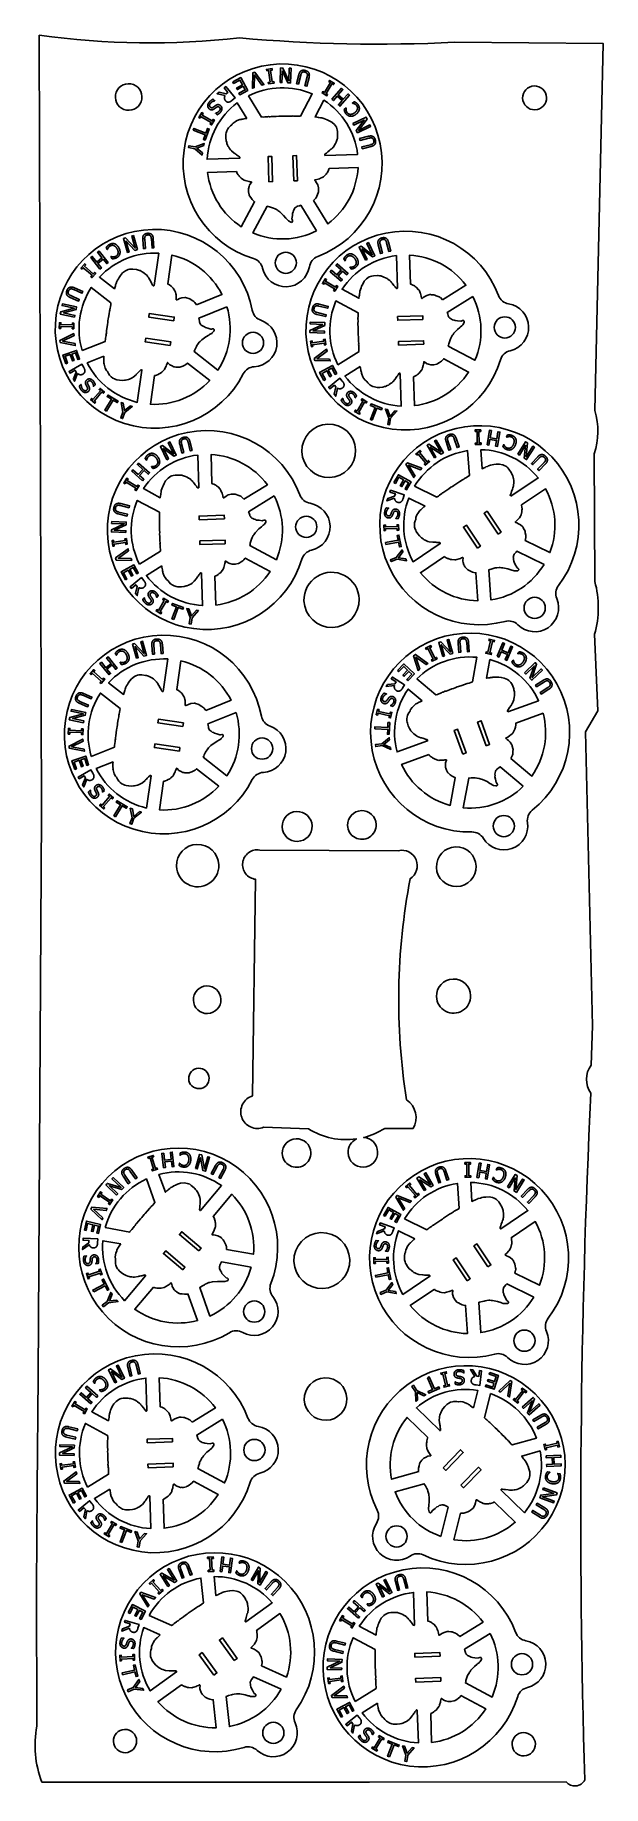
# Model space of a CAD drawing. Header units: millimetres. Extents: x 0 to 86, y 0 to 264.
import ezdxf

# ---------------------------------------------------------------- set-up
doc = ezdxf.new("R2010")
doc.units = ezdxf.units.MM
doc.layers.add('SCRAP_OUTLINE', color=8, linetype='Continuous')

msp = doc.modelspace()

# ---------------------------------------------------------------- linework, layer by layer
for points in [[(34.32, 228.91, 0.821365), (41.38, 229.13, -0.267689), (42.64, 230.68, 6.023346), (32.95, 230.37, -0.267689)], [(31.94, 251.51), (31.72, 251.49), (31.33, 251.41), (31.19, 251.39), (31.07, 251.36), (30.91, 251.34), (30.76, 251.27), (30.39, 251.13), (30.18, 251.01), (29.87, 250.78), (29.74, 250.61), (29.69, 250.55), (29.49, 250.4), (29.26, 250.18), (29.18, 250.07), (29.08, 249.92), (28.92, 249.64), (28.85, 249.35), (28.8, 249.15), (28.78, 248.96), (28.78, 248.55), (28.83, 248.13), (28.91, 247.85), (28.94, 247.71), (29.05, 247.47), (29.13, 247.27), (29.21, 247.14), (29.34, 246.95), (29.49, 246.76), (29.62, 246.62), (30.03, 246.26), (30.07, 246.25), (30.13, 246.22), (30.27, 246.1), (30.4, 246.02), (30.52, 245.92), (30.63, 245.85), (30.74, 245.77), (30.86, 245.7), (30.91, 245.65), (30.92, 245.61), (30.92, 245.59), (30.87, 245.5), (25.96, 245.35, -0.221398), (30.5, 253.83)], [(32.2, 254.89, -0.221398), (41.82, 255.2), (40.03, 251.86), (39.76, 251.85), (39.51, 251.84), (39.19, 251.86), (39.06, 251.86), (38.94, 251.87), (38.8, 251.85), (38.35, 251.86), (37.8, 251.84), (37.62, 251.85), (37.28, 251.84), (37.03, 251.82), (36.75, 251.84), (36.38, 251.81), (35.83, 251.79), (35.65, 251.8), (35.46, 251.76), (35.39, 251.76), (35.23, 251.78), (35.08, 251.75), (34.66, 251.73), (34.45, 251.71), (34.25, 251.72), (34.17, 251.71)], [(43.73, 245.92), (43.72, 245.95), (43.69, 246.02), (43.7, 246.06), (43.73, 246.12), (43.77, 246.17), (43.96, 246.28), (44.16, 246.45), (44.48, 246.69), (44.64, 246.84), (44.75, 246.91), (44.79, 246.94), (44.88, 247.07), (44.96, 247.13), (45.11, 247.35), (45.19, 247.46), (45.32, 247.7), (45.43, 247.94), (45.48, 248.07), (45.59, 248.39), (45.6, 248.48), (45.6, 248.63), (45.64, 248.81), (45.64, 248.94), (45.62, 249.51), (45.57, 249.79), (45.52, 249.98), (45.45, 250.16), (45.31, 250.36), (45.16, 250.57), (44.79, 250.93), (44.37, 251.16), (44.04, 251.31), (43.81, 251.4), (43.57, 251.48), (43.28, 251.59), (43.2, 251.6), (43.08, 251.6), (42.83, 251.64), (42.71, 251.64), (42.53, 251.69), (42.23, 251.72), (43.58, 254.25, -0.221398), (48.66, 246.08)], [(30.4, 243.49), (30.43, 243.36), (30.51, 243.2), (30.64, 243.01), (30.69, 242.94), (30.78, 242.85), (30.85, 242.74), (30.92, 242.66), (31.08, 242.51), (31.44, 242.23), (31.55, 242.18), (31.71, 242.14), (32.1, 242.02), (32.28, 242), (32.46, 241.95), (32.64, 241.93), (32.65, 241.92), (32.67, 241.9), (32.67, 241.87), (32.65, 241.84), (32.4, 241.51), (32.36, 241.41), (32.31, 241.24), (32.19, 240.87), (32.19, 240.83), (32.2, 240.73), (32.19, 240.55), (32.19, 240.43), (32.29, 239.98), (32.31, 239.94), (32.37, 239.82), (32.53, 239.56), (32.73, 239.28), (32.88, 239.12), (33.05, 238.96), (33.11, 238.93), (31.1, 235.17, -0.221398), (26.02, 243.35)], [(42, 239.1), (42.32, 239.43), (42.36, 239.47), (42.44, 239.61), (42.51, 239.75), (42.61, 240.05), (42.71, 240.26), (42.74, 240.43), (42.76, 240.77), (42.78, 240.91), (42.78, 241.01), (42.64, 241.48), (42.47, 241.79), (42.32, 242.02), (42.21, 242.16), (42.19, 242.2), (42.19, 242.22), (42.21, 242.25), (42.25, 242.26), (42.52, 242.31), (42.93, 242.41), (43.07, 242.49), (43.33, 242.58), (43.43, 242.64), (43.52, 242.71), (43.85, 243.02), (43.93, 243.11), (44.01, 243.24), (44.11, 243.36), (44.27, 243.68), (44.34, 243.86), (44.35, 243.94), (48.72, 244.08, -0.221398), (44.18, 235.59)], [(42.48, 234.54, -0.221398), (32.87, 234.23), (35.02, 238.25), (35.15, 238.2), (35.36, 238.16), (35.81, 238.02), (35.97, 237.98), (36.21, 237.87), (36.5, 237.71), (36.63, 237.63), (36.76, 237.51), (36.94, 237.41), (37.5, 236.87), (37.82, 236.48), (37.92, 236.38), (38.06, 236.2), (38.16, 236.1), (38.24, 236.04), (38.56, 235.84), (38.63, 235.82), (38.72, 235.83), (38.79, 235.85), (38.82, 235.88), (38.85, 235.92), (38.86, 235.96), (38.86, 236.01), (38.85, 236.09), (38.78, 236.27), (38.76, 236.35), (38.82, 236.84), (38.85, 237.2), (38.92, 237.37), (38.97, 237.59), (39.07, 237.76), (39.15, 237.93), (39.21, 238), (39.29, 238.07), (39.38, 238.14), (39.5, 238.21), (39.58, 238.25), (39.89, 238.33), (40.08, 238.4)], [(33.07, 214.05, 0.821365), (34.08, 221.05, -0.267689), (32.77, 222.56, 6.023346), (31.4, 212.97, -0.267689)], [(71.67, 216.47, 0.821365), (71.44, 223.53, -0.267689), (69.9, 224.8, 6.023346), (70.21, 215.11, -0.267689)], [(17.96, 226.28), (17.93, 226.27), (17.85, 226.26), (17.81, 226.27), (17.76, 226.31), (17.72, 226.36), (17.64, 226.57), (17.51, 226.79), (17.33, 227.15), (17.21, 227.33), (17.16, 227.46), (17.13, 227.5), (17.02, 227.61), (16.97, 227.7), (16.79, 227.89), (16.69, 227.98), (16.48, 228.15), (16.26, 228.31), (16.14, 228.37), (15.84, 228.54), (15.76, 228.57), (15.61, 228.59), (15.44, 228.66), (15.31, 228.69), (14.75, 228.76), (14.46, 228.76), (14.27, 228.74), (14.07, 228.7), (13.86, 228.61), (13.63, 228.5), (13.2, 228.19), (12.9, 227.82), (12.7, 227.52), (12.57, 227.3), (12.45, 227.09), (12.3, 226.82), (12.27, 226.74), (12.25, 226.62), (12.16, 226.39), (12.15, 226.27), (12.07, 226.1), (11.98, 225.81), (9.72, 227.58, -0.221398), (18.66, 231.16)], [(24.37, 223.39), (24.1, 223.76), (24.06, 223.81), (23.94, 223.91), (23.81, 224), (23.54, 224.15), (23.35, 224.29), (23.19, 224.35), (22.86, 224.43), (22.72, 224.47), (22.62, 224.49), (22.14, 224.43), (21.8, 224.32), (21.55, 224.21), (21.39, 224.13), (21.35, 224.12), (21.33, 224.12), (21.31, 224.14), (21.3, 224.18), (21.3, 224.46), (21.27, 224.88), (21.22, 225.03), (21.18, 225.3), (21.14, 225.41), (21.08, 225.51), (20.83, 225.89), (20.75, 225.99), (20.64, 226.09), (20.54, 226.21), (20.26, 226.42), (20.09, 226.52), (20.01, 226.55), (20.64, 230.88, -0.221398), (28.2, 224.93)], [(54.66, 225.89), (54.63, 225.87), (54.56, 225.84), (54.51, 225.85), (54.45, 225.88), (54.41, 225.93), (54.3, 226.12), (54.13, 226.31), (53.89, 226.63), (53.74, 226.79), (53.67, 226.9), (53.64, 226.94), (53.51, 227.04), (53.44, 227.11), (53.23, 227.27), (53.11, 227.34), (52.88, 227.47), (52.63, 227.58), (52.51, 227.63), (52.18, 227.74), (52.1, 227.76), (51.95, 227.76), (51.77, 227.79), (51.64, 227.79), (51.06, 227.77), (50.78, 227.72), (50.6, 227.67), (50.41, 227.6), (50.21, 227.47), (50.01, 227.32), (49.64, 226.94), (49.42, 226.52), (49.26, 226.19), (49.18, 225.96), (49.1, 225.72), (48.99, 225.44), (48.98, 225.35), (48.97, 225.23), (48.93, 224.99), (48.94, 224.86), (48.89, 224.68), (48.85, 224.38), (46.32, 225.74, -0.221398), (54.5, 230.81)], [(61.47, 224.16), (61.15, 224.47), (61.1, 224.51), (60.97, 224.6), (60.82, 224.66), (60.52, 224.76), (60.31, 224.86), (60.15, 224.89), (59.81, 224.91), (59.67, 224.93), (59.56, 224.93), (59.1, 224.79), (58.78, 224.62), (58.56, 224.47), (58.41, 224.36), (58.37, 224.34), (58.35, 224.34), (58.33, 224.36), (58.31, 224.4), (58.26, 224.68), (58.16, 225.08), (58.09, 225.22), (58, 225.48), (57.94, 225.58), (57.86, 225.67), (57.55, 226), (57.46, 226.08), (57.33, 226.16), (57.22, 226.26), (56.9, 226.42), (56.71, 226.49), (56.64, 226.5), (56.5, 230.88, -0.221398), (64.98, 226.34)], [(7.12, 216.48, -0.221398), (8.49, 226.01), (11.46, 223.67), (11.43, 223.39), (11.39, 223.15), (11.31, 222.84), (11.29, 222.71), (11.26, 222.6), (11.25, 222.45), (11.17, 222.01), (11.09, 221.47), (11.05, 221.29), (11, 220.95), (10.98, 220.71), (10.91, 220.43), (10.88, 220.06), (10.8, 219.52), (10.76, 219.34), (10.77, 219.15), (10.76, 219.08), (10.7, 218.93), (10.71, 218.77), (10.65, 218.35), (10.64, 218.15), (10.6, 217.95), (10.6, 217.87)], [(66.04, 224.64, -0.221398), (66.35, 215.02), (62.33, 217.17), (62.38, 217.3), (62.41, 217.51), (62.56, 217.96), (62.6, 218.12), (62.71, 218.36), (62.87, 218.66), (62.95, 218.79), (63.06, 218.91), (63.16, 219.1), (63.7, 219.66), (64.09, 219.98), (64.2, 220.07), (64.38, 220.21), (64.47, 220.31), (64.54, 220.39), (64.73, 220.71), (64.75, 220.78), (64.75, 220.87), (64.72, 220.94), (64.69, 220.97), (64.66, 221), (64.62, 221.01), (64.57, 221.01), (64.49, 221), (64.3, 220.93), (64.23, 220.91), (63.74, 220.97), (63.38, 221), (63.21, 221.07), (62.99, 221.13), (62.81, 221.23), (62.65, 221.3), (62.58, 221.36), (62.5, 221.44), (62.43, 221.54), (62.36, 221.65), (62.33, 221.73), (62.25, 222.04), (62.17, 222.24)], [(28.95, 223.07, -0.221398), (27.58, 213.55), (24, 216.36), (24.07, 216.49), (24.14, 216.68), (24.36, 217.1), (24.43, 217.26), (24.58, 217.47), (24.78, 217.74), (24.89, 217.85), (25.02, 217.96), (25.15, 218.12), (25.78, 218.58), (26.22, 218.82), (26.34, 218.9), (26.54, 219.01), (26.65, 219.08), (26.73, 219.15), (26.98, 219.43), (27.01, 219.5), (27.02, 219.59), (27.01, 219.66), (26.99, 219.7), (26.96, 219.73), (26.92, 219.75), (26.87, 219.76), (26.79, 219.76), (26.6, 219.72), (26.52, 219.72), (26.05, 219.86), (25.7, 219.95), (25.54, 220.05), (25.34, 220.15), (25.18, 220.28), (25.03, 220.38), (24.97, 220.45), (24.91, 220.54), (24.86, 220.65), (24.81, 220.77), (24.79, 220.86), (24.76, 221.17), (24.72, 221.38)], [(45.69, 214.35, -0.221398), (45.38, 223.97), (48.72, 222.19), (48.73, 221.91), (48.73, 221.67), (48.71, 221.34), (48.72, 221.21), (48.7, 221.09), (48.72, 220.95), (48.71, 220.51), (48.73, 219.96), (48.72, 219.77), (48.73, 219.43), (48.75, 219.18), (48.74, 218.9), (48.77, 218.53), (48.79, 217.99), (48.77, 217.8), (48.82, 217.61), (48.82, 217.54), (48.79, 217.39), (48.83, 217.23), (48.84, 216.81), (48.86, 216.6), (48.86, 216.4), (48.87, 216.33)], [(10.4, 215.64), (10.39, 215.42), (10.39, 215.02), (10.39, 214.88), (10.4, 214.75), (10.39, 214.59), (10.43, 214.44), (10.51, 214.05), (10.59, 213.82), (10.76, 213.47), (10.91, 213.32), (10.96, 213.25), (11.07, 213.03), (11.25, 212.76), (11.34, 212.67), (11.47, 212.54), (11.72, 212.34), (11.99, 212.22), (12.18, 212.14), (12.36, 212.09), (12.76, 212.01), (13.19, 211.99), (13.48, 212.02), (13.63, 212.02), (13.88, 212.09), (14.09, 212.13), (14.23, 212.19), (14.44, 212.29), (14.66, 212.4), (14.82, 212.5), (15.24, 212.85), (15.26, 212.88), (15.3, 212.94), (15.44, 213.06), (15.55, 213.17), (15.66, 213.26), (15.75, 213.37), (15.85, 213.46), (15.94, 213.56), (15.99, 213.6), (16.04, 213.61), (16.05, 213.61), (16.13, 213.54), (15.43, 208.68, -0.221398), (7.87, 214.62)], [(18.03, 212.73), (18.16, 212.73), (18.33, 212.79), (18.55, 212.88), (18.62, 212.92), (18.72, 212.99), (18.85, 213.04), (18.94, 213.1), (19.11, 213.23), (19.45, 213.54), (19.52, 213.63), (19.59, 213.78), (19.77, 214.15), (19.83, 214.32), (19.91, 214.49), (19.96, 214.66), (19.97, 214.68), (19.99, 214.68), (20.02, 214.68), (20.05, 214.66), (20.33, 214.36), (20.42, 214.29), (20.58, 214.22), (20.92, 214.04), (20.96, 214.03), (21.06, 214.02), (21.24, 213.98), (21.36, 213.96), (21.81, 213.98), (21.86, 213.99), (21.99, 214.03), (22.27, 214.14), (22.58, 214.29), (22.77, 214.41), (22.95, 214.56), (23, 214.61), (26.35, 211.98, -0.221398), (17.41, 208.39)], [(49.06, 214.09), (49.09, 213.88), (49.16, 213.48), (49.18, 213.34), (49.22, 213.22), (49.24, 213.06), (49.3, 212.92), (49.45, 212.55), (49.56, 212.34), (49.8, 212.02), (49.96, 211.9), (50.03, 211.84), (50.18, 211.64), (50.4, 211.41), (50.5, 211.33), (50.66, 211.23), (50.94, 211.08), (51.22, 211), (51.42, 210.95), (51.61, 210.93), (52.02, 210.93), (52.45, 210.99), (52.73, 211.06), (52.87, 211.09), (53.11, 211.21), (53.31, 211.28), (53.43, 211.36), (53.63, 211.5), (53.82, 211.64), (53.96, 211.77), (54.32, 212.18), (54.33, 212.22), (54.35, 212.29), (54.47, 212.42), (54.56, 212.56), (54.66, 212.67), (54.72, 212.78), (54.81, 212.89), (54.88, 213.01), (54.92, 213.06), (54.97, 213.08), (54.98, 213.08), (55.07, 213.02), (55.23, 208.11, -0.221398), (46.74, 212.65)], [(57.09, 212.55), (57.21, 212.58), (57.37, 212.66), (57.57, 212.79), (57.63, 212.84), (57.72, 212.93), (57.83, 213), (57.92, 213.07), (58.06, 213.24), (58.34, 213.6), (58.4, 213.7), (58.43, 213.86), (58.55, 214.25), (58.58, 214.43), (58.63, 214.61), (58.64, 214.79), (58.66, 214.81), (58.67, 214.82), (58.71, 214.82), (58.74, 214.81), (59.06, 214.56), (59.16, 214.51), (59.33, 214.46), (59.7, 214.34), (59.74, 214.34), (59.84, 214.35), (60.03, 214.34), (60.15, 214.35), (60.59, 214.44), (60.63, 214.46), (60.76, 214.52), (61.01, 214.68), (61.29, 214.88), (61.46, 215.03), (61.62, 215.21), (61.65, 215.26), (65.4, 213.25, -0.221398), (57.23, 208.18)], [(41.72, 186.39, 0.821365), (41.49, 193.45, -0.267689), (39.95, 194.72, 6.023346), (40.26, 185.03, -0.267689)], [(72.82, 175.13, 0.821365), (78.69, 179.07, -0.267689), (78.95, 181.05, 6.023346), (70.89, 175.65, -0.267689)], [(24.71, 195.81), (24.68, 195.79), (24.61, 195.76), (24.56, 195.77), (24.51, 195.8), (24.46, 195.85), (24.35, 196.04), (24.18, 196.23), (23.94, 196.55), (23.79, 196.71), (23.72, 196.83), (23.69, 196.86), (23.56, 196.96), (23.49, 197.03), (23.28, 197.19), (23.17, 197.26), (22.93, 197.4), (22.69, 197.5), (22.56, 197.55), (22.23, 197.66), (22.15, 197.68), (22, 197.68), (21.82, 197.71), (21.69, 197.72), (21.12, 197.69), (20.83, 197.64), (20.65, 197.59), (20.47, 197.52), (20.27, 197.39), (20.06, 197.24), (19.7, 196.86), (19.47, 196.44), (19.31, 196.11), (19.23, 195.88), (19.15, 195.64), (19.04, 195.36), (19.03, 195.27), (19.03, 195.15), (18.98, 194.91), (18.99, 194.79), (18.94, 194.6), (18.9, 194.3), (16.38, 195.66, -0.221398), (24.55, 200.73)], [(31.52, 194.08), (31.2, 194.4), (31.15, 194.43), (31.02, 194.52), (30.87, 194.58), (30.58, 194.68), (30.36, 194.78), (30.2, 194.81), (29.86, 194.83), (29.72, 194.85), (29.62, 194.85), (29.15, 194.71), (28.83, 194.54), (28.61, 194.39), (28.47, 194.28), (28.43, 194.26), (28.41, 194.26), (28.38, 194.28), (28.37, 194.32), (28.32, 194.6), (28.21, 195), (28.14, 195.14), (28.05, 195.4), (27.99, 195.5), (27.92, 195.59), (27.6, 195.92), (27.52, 196.01), (27.38, 196.08), (27.27, 196.18), (26.95, 196.34), (26.77, 196.41), (26.69, 196.42), (26.55, 200.8, -0.221398), (35.04, 196.26)], [(57.26, 196.04, -0.221398), (65.25, 201.4), (65.51, 197.63), (65.28, 197.47), (65.08, 197.34), (64.79, 197.18), (64.68, 197.11), (64.58, 197.06), (64.47, 196.97), (64.08, 196.74), (63.63, 196.43), (63.47, 196.34), (63.18, 196.15), (62.98, 196), (62.73, 195.87), (62.44, 195.65), (61.98, 195.34), (61.82, 195.25), (61.68, 195.12), (61.63, 195.08), (61.48, 195.02), (61.37, 194.91), (61.01, 194.67), (60.85, 194.55), (60.68, 194.44), (60.62, 194.39)], [(71.79, 194.55), (71.77, 194.56), (71.71, 194.61), (71.69, 194.65), (71.68, 194.72), (71.7, 194.78), (71.8, 194.97), (71.87, 195.22), (72.02, 195.6), (72.07, 195.81), (72.14, 195.93), (72.15, 195.97), (72.16, 196.13), (72.19, 196.23), (72.21, 196.49), (72.21, 196.63), (72.2, 196.9), (72.16, 197.17), (72.13, 197.3), (72.05, 197.63), (72.02, 197.71), (71.94, 197.84), (71.88, 198.01), (71.81, 198.12), (71.49, 198.59), (71.3, 198.81), (71.16, 198.94), (71, 199.05), (70.78, 199.15), (70.54, 199.25), (70.03, 199.36), (69.56, 199.33), (69.19, 199.28), (68.95, 199.24), (68.71, 199.18), (68.41, 199.12), (68.33, 199.08), (68.23, 199.02), (68, 198.93), (67.9, 198.86), (67.72, 198.8), (67.44, 198.67), (67.25, 201.54, -0.221398), (75.89, 197.29)], [(73.94, 187.85), (74.04, 188.3), (74.05, 188.36), (74.04, 188.51), (74.02, 188.67), (73.95, 188.98), (73.92, 189.21), (73.86, 189.36), (73.7, 189.66), (73.64, 189.8), (73.59, 189.88), (73.22, 190.2), (72.91, 190.38), (72.66, 190.49), (72.49, 190.55), (72.46, 190.58), (72.44, 190.6), (72.45, 190.63), (72.47, 190.66), (72.68, 190.85), (72.97, 191.15), (73.05, 191.28), (73.22, 191.5), (73.28, 191.6), (73.31, 191.72), (73.43, 192.16), (73.45, 192.27), (73.45, 192.43), (73.47, 192.58), (73.44, 192.93), (73.39, 193.12), (73.37, 193.2), (77, 195.63, -0.221398), (77.65, 186.03)], [(15.74, 184.27, -0.221398), (15.43, 193.89), (18.77, 192.11), (18.78, 191.83), (18.78, 191.59), (18.77, 191.26), (18.77, 191.13), (18.76, 191.02), (18.77, 190.87), (18.77, 190.43), (18.78, 189.88), (18.77, 189.69), (18.79, 189.35), (18.81, 189.11), (18.79, 188.82), (18.82, 188.45), (18.84, 187.91), (18.83, 187.72), (18.87, 187.53), (18.87, 187.46), (18.84, 187.31), (18.88, 187.15), (18.89, 186.73), (18.91, 186.53), (18.91, 186.32), (18.92, 186.25)], [(36.09, 194.56, -0.221398), (36.4, 184.94), (32.38, 187.09), (32.43, 187.23), (32.47, 187.43), (32.61, 187.88), (32.65, 188.04), (32.76, 188.28), (32.92, 188.58), (33, 188.71), (33.11, 188.84), (33.22, 189.02), (33.75, 189.58), (34.15, 189.9), (34.25, 189.99), (34.43, 190.13), (34.52, 190.23), (34.59, 190.31), (34.79, 190.63), (34.81, 190.7), (34.8, 190.8), (34.78, 190.86), (34.75, 190.89), (34.71, 190.92), (34.67, 190.93), (34.62, 190.93), (34.54, 190.92), (34.36, 190.85), (34.28, 190.83), (33.79, 190.89), (33.43, 190.92), (33.26, 190.99), (33.04, 191.05), (32.87, 191.15), (32.7, 191.22), (32.63, 191.28), (32.55, 191.36), (32.49, 191.46), (32.42, 191.57), (32.38, 191.66), (32.3, 191.96), (32.22, 192.16)], [(58.83, 193.04), (58.66, 192.91), (58.36, 192.63), (58.25, 192.54), (58.17, 192.45), (58.04, 192.35), (57.96, 192.22), (57.72, 191.9), (57.61, 191.69), (57.46, 191.32), (57.44, 191.11), (57.43, 191.03), (57.34, 190.8), (57.26, 190.49), (57.25, 190.36), (57.25, 190.17), (57.26, 189.85), (57.35, 189.57), (57.42, 189.38), (57.5, 189.21), (57.72, 188.86), (57.99, 188.53), (58.2, 188.33), (58.3, 188.22), (58.53, 188.08), (58.69, 187.96), (58.83, 187.89), (59.05, 187.8), (59.27, 187.71), (59.45, 187.66), (60, 187.57), (60.03, 187.59), (60.1, 187.6), (60.28, 187.57), (60.44, 187.57), (60.59, 187.54), (60.72, 187.55), (60.86, 187.54), (60.99, 187.54), (61.06, 187.53), (61.1, 187.5), (61.1, 187.49), (61.11, 187.38), (57.03, 184.64, -0.221398), (56.38, 194.25)], [(27.14, 182.47), (27.27, 182.5), (27.42, 182.58), (27.62, 182.71), (27.68, 182.76), (27.77, 182.85), (27.88, 182.92), (27.97, 182.99), (28.11, 183.16), (28.4, 183.52), (28.45, 183.62), (28.48, 183.78), (28.6, 184.17), (28.63, 184.35), (28.68, 184.53), (28.7, 184.71), (28.71, 184.73), (28.73, 184.74), (28.76, 184.74), (28.79, 184.73), (29.12, 184.48), (29.22, 184.43), (29.38, 184.38), (29.75, 184.27), (29.79, 184.26), (29.89, 184.27), (30.08, 184.26), (30.2, 184.27), (30.64, 184.36), (30.69, 184.38), (30.81, 184.44), (31.07, 184.6), (31.34, 184.8), (31.51, 184.95), (31.67, 185.13), (31.7, 185.18), (35.46, 183.18, -0.221398), (27.28, 178.1)], [(61.77, 185.42), (61.86, 185.33), (62.02, 185.24), (62.23, 185.14), (62.31, 185.11), (62.43, 185.08), (62.55, 185.03), (62.66, 184.99), (62.87, 184.96), (63.33, 184.91), (63.44, 184.92), (63.6, 184.98), (63.99, 185.08), (64.16, 185.15), (64.34, 185.21), (64.5, 185.29), (64.52, 185.29), (64.54, 185.28), (64.56, 185.25), (64.56, 185.22), (64.52, 184.81), (64.53, 184.7), (64.58, 184.53), (64.68, 184.16), (64.7, 184.12), (64.76, 184.04), (64.85, 183.88), (64.92, 183.78), (65.24, 183.45), (65.27, 183.42), (65.39, 183.35), (65.66, 183.22), (65.98, 183.09), (66.19, 183.03), (66.43, 182.99), (66.49, 182.99), (66.78, 178.74, -0.221398), (58.14, 182.98)], [(76.77, 184.23, -0.221398), (68.77, 178.88), (68.47, 183.42), (68.61, 183.45), (68.8, 183.53), (69.26, 183.65), (69.42, 183.7), (69.68, 183.73), (70.01, 183.76), (70.17, 183.76), (70.34, 183.73), (70.54, 183.74), (71.31, 183.58), (71.78, 183.41), (71.92, 183.38), (72.13, 183.3), (72.27, 183.27), (72.37, 183.26), (72.75, 183.26), (72.82, 183.28), (72.89, 183.33), (72.93, 183.39), (72.95, 183.43), (72.95, 183.48), (72.94, 183.52), (72.91, 183.56), (72.86, 183.62), (72.7, 183.74), (72.65, 183.8), (72.44, 184.24), (72.27, 184.56), (72.24, 184.75), (72.17, 184.96), (72.17, 185.16), (72.14, 185.34), (72.15, 185.43), (72.18, 185.54), (72.23, 185.65), (72.29, 185.77), (72.34, 185.85), (72.55, 186.07), (72.68, 186.24)], [(19.11, 184.01), (19.14, 183.8), (19.22, 183.4), (19.23, 183.26), (19.27, 183.14), (19.29, 182.98), (19.35, 182.84), (19.5, 182.47), (19.62, 182.26), (19.85, 181.94), (20.02, 181.82), (20.08, 181.76), (20.23, 181.56), (20.45, 181.33), (20.55, 181.25), (20.71, 181.15), (20.99, 181), (21.28, 180.92), (21.48, 180.87), (21.67, 180.86), (22.07, 180.85), (22.5, 180.91), (22.78, 180.99), (22.92, 181.01), (23.16, 181.13), (23.36, 181.2), (23.48, 181.28), (23.68, 181.42), (23.87, 181.56), (24.01, 181.69), (24.37, 182.1), (24.38, 182.14), (24.41, 182.21), (24.52, 182.35), (24.61, 182.48), (24.71, 182.59), (24.78, 182.7), (24.86, 182.81), (24.93, 182.93), (24.98, 182.98), (25.02, 183), (25.03, 183), (25.12, 182.94), (25.28, 178.03, -0.221398), (16.8, 182.57)], [(34.44, 152.87, 0.821365), (35.45, 159.86, -0.267689), (34.14, 161.37, 6.023346), (32.77, 151.78, -0.267689)], [(67.63, 142.91, 0.821365), (74.27, 145.31, -0.267689), (75, 147.17, 6.023346), (65.88, 143.88, -0.267689)], [(19.33, 165.09), (19.3, 165.08), (19.22, 165.07), (19.18, 165.08), (19.13, 165.12), (19.09, 165.18), (19.01, 165.38), (18.88, 165.6), (18.7, 165.96), (18.58, 166.14), (18.53, 166.27), (18.5, 166.31), (18.39, 166.43), (18.34, 166.51), (18.16, 166.7), (18.06, 166.8), (17.85, 166.97), (17.63, 167.12), (17.51, 167.18), (17.21, 167.35), (17.13, 167.38), (16.98, 167.41), (16.81, 167.47), (16.68, 167.5), (16.12, 167.57), (15.83, 167.58), (15.64, 167.56), (15.44, 167.52), (15.23, 167.42), (15, 167.31), (14.57, 167), (14.27, 166.63), (14.07, 166.33), (13.94, 166.12), (13.82, 165.9), (13.67, 165.63), (13.64, 165.55), (13.62, 165.44), (13.53, 165.2), (13.52, 165.08), (13.44, 164.91), (13.35, 164.62), (11.09, 166.39, -0.221398), (20.03, 169.97)], [(25.74, 162.21), (25.47, 162.58), (25.43, 162.62), (25.31, 162.73), (25.18, 162.81), (24.91, 162.97), (24.72, 163.1), (24.56, 163.16), (24.23, 163.24), (24.09, 163.29), (23.99, 163.3), (23.51, 163.24), (23.17, 163.13), (22.92, 163.02), (22.76, 162.94), (22.72, 162.93), (22.7, 162.93), (22.68, 162.95), (22.67, 162.99), (22.67, 163.28), (22.64, 163.69), (22.59, 163.84), (22.55, 164.12), (22.51, 164.22), (22.45, 164.33), (22.2, 164.7), (22.12, 164.8), (22.01, 164.9), (21.91, 165.02), (21.63, 165.23), (21.46, 165.33), (21.38, 165.36), (22.01, 169.69, -0.221398), (29.57, 163.74)], [(57.58, 166.96, -0.221398), (66.64, 170.23), (65.97, 166.51), (65.71, 166.41), (65.48, 166.33), (65.16, 166.25), (65.04, 166.2), (64.93, 166.18), (64.8, 166.12), (64.37, 165.99), (63.85, 165.8), (63.68, 165.76), (63.35, 165.64), (63.13, 165.54), (62.85, 165.47), (62.51, 165.33), (62, 165.14), (61.82, 165.1), (61.65, 165), (61.59, 164.98), (61.43, 164.95), (61.3, 164.87), (60.89, 164.73), (60.71, 164.64), (60.51, 164.59), (60.44, 164.55)], [(71.33, 162), (71.3, 162.02), (71.25, 162.08), (71.24, 162.13), (71.26, 162.19), (71.29, 162.25), (71.43, 162.41), (71.57, 162.64), (71.8, 162.96), (71.9, 163.15), (71.99, 163.25), (72.02, 163.3), (72.06, 163.45), (72.12, 163.54), (72.2, 163.79), (72.23, 163.92), (72.29, 164.18), (72.31, 164.45), (72.32, 164.58), (72.32, 164.93), (72.31, 165.01), (72.27, 165.16), (72.24, 165.33), (72.21, 165.46), (72.01, 166), (71.88, 166.25), (71.77, 166.41), (71.64, 166.56), (71.45, 166.71), (71.25, 166.86), (70.78, 167.09), (70.31, 167.18), (69.95, 167.23), (69.7, 167.24), (69.45, 167.24), (69.15, 167.25), (69.06, 167.24), (68.95, 167.2), (68.7, 167.17), (68.59, 167.13), (68.4, 167.11), (68.1, 167.06), (68.61, 169.88, -0.221398), (75.96, 163.67)], [(8.49, 155.29, -0.221398), (9.86, 164.82), (12.83, 162.48), (12.8, 162.21), (12.76, 161.97), (12.68, 161.65), (12.66, 161.52), (12.63, 161.41), (12.62, 161.27), (12.54, 160.83), (12.46, 160.28), (12.42, 160.1), (12.37, 159.76), (12.35, 159.52), (12.28, 159.24), (12.25, 158.88), (12.17, 158.33), (12.13, 158.15), (12.14, 157.96), (12.13, 157.89), (12.07, 157.74), (12.08, 157.59), (12.02, 157.16), (12.01, 156.96), (11.97, 156.76), (11.97, 156.68)], [(58.38, 163.68), (58.18, 163.58), (57.83, 163.39), (57.7, 163.33), (57.6, 163.26), (57.45, 163.19), (57.34, 163.09), (57.03, 162.83), (56.86, 162.66), (56.64, 162.34), (56.57, 162.14), (56.53, 162.06), (56.4, 161.86), (56.24, 161.58), (56.2, 161.45), (56.15, 161.27), (56.09, 160.96), (56.1, 160.66), (56.12, 160.46), (56.16, 160.27), (56.29, 159.89), (56.47, 159.5), (56.63, 159.25), (56.7, 159.13), (56.89, 158.93), (57.02, 158.77), (57.13, 158.68), (57.32, 158.53), (57.52, 158.4), (57.68, 158.3), (58.19, 158.09), (58.23, 158.09), (58.3, 158.09), (58.47, 158.02), (58.62, 157.97), (58.76, 157.91), (58.88, 157.89), (59.01, 157.84), (59.15, 157.81), (59.21, 157.78), (59.24, 157.75), (59.24, 157.73), (59.22, 157.63), (54.6, 155.96, -0.221398), (56.3, 165.44)], [(30.32, 161.89, -0.221398), (28.95, 152.36), (25.37, 155.18), (25.44, 155.3), (25.51, 155.5), (25.73, 155.92), (25.8, 156.07), (25.95, 156.29), (26.15, 156.55), (26.26, 156.66), (26.39, 156.77), (26.52, 156.93), (27.15, 157.39), (27.59, 157.63), (27.71, 157.71), (27.91, 157.82), (28.02, 157.9), (28.1, 157.97), (28.35, 158.25), (28.38, 158.31), (28.39, 158.41), (28.38, 158.47), (28.36, 158.51), (28.33, 158.54), (28.29, 158.56), (28.24, 158.57), (28.16, 158.57), (27.97, 158.54), (27.89, 158.53), (27.42, 158.68), (27.07, 158.77), (26.91, 158.86), (26.71, 158.96), (26.55, 159.09), (26.4, 159.19), (26.34, 159.26), (26.28, 159.36), (26.23, 159.46), (26.18, 159.58), (26.16, 159.67), (26.13, 159.99), (26.09, 160.19)], [(71.79, 154.98), (71.99, 155.39), (72.01, 155.45), (72.05, 155.6), (72.06, 155.76), (72.07, 156.07), (72.1, 156.31), (72.07, 156.47), (71.99, 156.8), (71.97, 156.94), (71.93, 157.04), (71.66, 157.44), (71.4, 157.69), (71.19, 157.85), (71.04, 157.96), (71.01, 157.99), (71, 158.01), (71.01, 158.04), (71.04, 158.06), (71.29, 158.2), (71.64, 158.42), (71.75, 158.53), (71.97, 158.7), (72.05, 158.78), (72.11, 158.89), (72.33, 159.28), (72.38, 159.39), (72.41, 159.54), (72.47, 159.68), (72.53, 160.03), (72.53, 160.23), (72.53, 160.31), (76.64, 161.79, -0.221398), (74.94, 152.32)], [(11.77, 154.45), (11.76, 154.23), (11.76, 153.83), (11.76, 153.69), (11.77, 153.56), (11.76, 153.4), (11.8, 153.25), (11.88, 152.86), (11.96, 152.63), (12.13, 152.28), (12.28, 152.13), (12.33, 152.06), (12.44, 151.85), (12.62, 151.57), (12.71, 151.48), (12.84, 151.36), (13.09, 151.15), (13.36, 151.03), (13.55, 150.95), (13.73, 150.9), (14.13, 150.82), (14.56, 150.8), (14.85, 150.83), (15, 150.84), (15.25, 150.91), (15.46, 150.95), (15.6, 151), (15.81, 151.1), (16.03, 151.21), (16.19, 151.31), (16.61, 151.66), (16.63, 151.7), (16.67, 151.75), (16.81, 151.87), (16.92, 151.98), (17.03, 152.08), (17.12, 152.18), (17.22, 152.27), (17.31, 152.38), (17.36, 152.42), (17.41, 152.43), (17.42, 152.42), (17.5, 152.35), (16.8, 147.49, -0.221398), (9.24, 153.44)], [(19.4, 151.54), (19.53, 151.54), (19.7, 151.6), (19.92, 151.69), (19.99, 151.73), (20.09, 151.8), (20.22, 151.85), (20.31, 151.91), (20.48, 152.04), (20.82, 152.35), (20.89, 152.44), (20.96, 152.6), (21.14, 152.96), (21.2, 153.13), (21.28, 153.3), (21.33, 153.47), (21.34, 153.49), (21.36, 153.5), (21.39, 153.49), (21.42, 153.47), (21.7, 153.17), (21.79, 153.11), (21.95, 153.03), (22.29, 152.85), (22.33, 152.84), (22.43, 152.83), (22.61, 152.79), (22.73, 152.78), (23.18, 152.79), (23.23, 152.8), (23.36, 152.84), (23.64, 152.95), (23.95, 153.1), (24.14, 153.22), (24.32, 153.37), (24.37, 153.42), (27.72, 150.79, -0.221398), (18.78, 147.21)], [(59.39, 155.57), (59.46, 155.45), (59.59, 155.33), (59.77, 155.19), (59.84, 155.14), (59.95, 155.08), (60.05, 155), (60.15, 154.94), (60.35, 154.85), (60.78, 154.7), (60.89, 154.68), (61.06, 154.69), (61.46, 154.7), (61.64, 154.73), (61.83, 154.74), (62, 154.78), (62.02, 154.77), (62.04, 154.76), (62.05, 154.73), (62.05, 154.69), (61.91, 154.31), (61.9, 154.2), (61.91, 154.03), (61.91, 153.64), (61.92, 153.6), (61.96, 153.51), (62.01, 153.33), (62.05, 153.21), (62.28, 152.82), (62.31, 152.78), (62.4, 152.69), (62.63, 152.49), (62.91, 152.29), (63.1, 152.18), (63.32, 152.08), (63.38, 152.07), (62.63, 147.88, -0.221398), (55.28, 154.08)], [(73.65, 150.79, -0.221398), (64.6, 147.52), (65.41, 152.01), (65.55, 152.01), (65.76, 152.03), (66.23, 152.04), (66.4, 152.05), (66.66, 152.02), (66.99, 151.96), (67.13, 151.92), (67.29, 151.85), (67.5, 151.81), (68.2, 151.47), (68.62, 151.2), (68.74, 151.13), (68.93, 151), (69.05, 150.94), (69.15, 150.9), (69.52, 150.82), (69.59, 150.82), (69.68, 150.85), (69.73, 150.9), (69.75, 150.93), (69.77, 150.98), (69.77, 151.02), (69.75, 151.07), (69.72, 151.14), (69.59, 151.29), (69.55, 151.36), (69.46, 151.84), (69.37, 152.2), (69.39, 152.38), (69.37, 152.6), (69.41, 152.8), (69.43, 152.98), (69.47, 153.07), (69.52, 153.17), (69.59, 153.26), (69.68, 153.36), (69.75, 153.42), (70.01, 153.59), (70.17, 153.73)], [(31.32, 68.4, 0.821365), (35.87, 73.8, -0.267689), (35.57, 75.77, 6.023346), (29.32, 68.36, -0.267689)], [(24.98, 86.78), (24.94, 86.78), (24.87, 86.81), (24.84, 86.85), (24.82, 86.91), (24.82, 86.97), (24.86, 87.19), (24.87, 87.45), (24.9, 87.85), (24.9, 88.06), (24.92, 88.19), (24.93, 88.25), (24.89, 88.4), (24.89, 88.5), (24.84, 88.76), (24.8, 88.89), (24.72, 89.15), (24.61, 89.39), (24.54, 89.51), (24.38, 89.81), (24.32, 89.88), (24.21, 89.98), (24.1, 90.12), (24.01, 90.22), (23.57, 90.58), (23.33, 90.74), (23.15, 90.82), (22.97, 90.89), (22.73, 90.92), (22.48, 90.95), (21.95, 90.91), (21.51, 90.76), (21.17, 90.61), (20.95, 90.5), (20.74, 90.38), (20.46, 90.24), (20.4, 90.18), (20.31, 90.09), (20.12, 89.94), (20.04, 89.85), (19.88, 89.74), (19.66, 89.54), (18.68, 92.24, -0.221398), (28.15, 90.54)], [(71.28, 64.63, 0.821365), (77.15, 68.56, -0.267689), (77.4, 70.54, 6.023346), (69.35, 65.14, -0.267689)], [(10.59, 84.21, -0.221398), (16.8, 91.56), (18.09, 88), (17.91, 87.79), (17.75, 87.6), (17.52, 87.38), (17.43, 87.28), (17.35, 87.2), (17.26, 87.08), (16.96, 86.76), (16.61, 86.34), (16.47, 86.21), (16.25, 85.94), (16.11, 85.75), (15.9, 85.55), (15.68, 85.25), (15.33, 84.83), (15.19, 84.71), (15.1, 84.54), (15.06, 84.49), (14.93, 84.39), (14.85, 84.25), (14.58, 83.92), (14.46, 83.76), (14.32, 83.61), (14.28, 83.55)], [(55.72, 85.53, -0.221398), (63.71, 90.89), (63.96, 87.12), (63.74, 86.96), (63.53, 86.83), (63.24, 86.67), (63.14, 86.6), (63.03, 86.55), (62.92, 86.46), (62.54, 86.23), (62.08, 85.92), (61.92, 85.84), (61.63, 85.64), (61.44, 85.5), (61.19, 85.36), (60.89, 85.14), (60.44, 84.83), (60.28, 84.75), (60.14, 84.61), (60.08, 84.57), (59.93, 84.51), (59.82, 84.4), (59.47, 84.16), (59.31, 84.04), (59.13, 83.93), (59.08, 83.89)], [(70.25, 84.04), (70.22, 84.05), (70.16, 84.1), (70.14, 84.14), (70.14, 84.21), (70.15, 84.27), (70.26, 84.47), (70.33, 84.72), (70.47, 85.09), (70.53, 85.3), (70.59, 85.42), (70.61, 85.47), (70.62, 85.63), (70.65, 85.72), (70.66, 85.99), (70.67, 86.12), (70.66, 86.39), (70.62, 86.66), (70.59, 86.79), (70.51, 87.12), (70.48, 87.2), (70.4, 87.33), (70.33, 87.5), (70.27, 87.61), (69.95, 88.09), (69.76, 88.3), (69.61, 88.43), (69.45, 88.55), (69.24, 88.65), (69, 88.74), (68.49, 88.85), (68.01, 88.82), (67.65, 88.78), (67.41, 88.73), (67.17, 88.67), (66.87, 88.61), (66.79, 88.58), (66.68, 88.52), (66.45, 88.42), (66.35, 88.35), (66.17, 88.29), (65.9, 88.17), (65.71, 91.03, -0.221398), (74.34, 86.79)], [(28.88, 80.93), (28.86, 81.38), (28.85, 81.44), (28.8, 81.6), (28.74, 81.74), (28.58, 82.02), (28.49, 82.23), (28.39, 82.36), (28.15, 82.61), (28.06, 82.72), (27.98, 82.79), (27.55, 82.99), (27.19, 83.08), (26.93, 83.12), (26.75, 83.13), (26.7, 83.14), (26.69, 83.16), (26.68, 83.19), (26.7, 83.22), (26.85, 83.47), (27.04, 83.83), (27.08, 83.99), (27.19, 84.24), (27.21, 84.35), (27.22, 84.47), (27.2, 84.93), (27.19, 85.05), (27.15, 85.19), (27.13, 85.35), (27, 85.67), (26.91, 85.85), (26.86, 85.91), (29.68, 89.25, -0.221398), (32.95, 80.2)], [(72.39, 77.34), (72.49, 77.79), (72.5, 77.85), (72.5, 78.01), (72.48, 78.16), (72.41, 78.47), (72.38, 78.7), (72.31, 78.86), (72.15, 79.16), (72.1, 79.29), (72.04, 79.38), (71.68, 79.69), (71.36, 79.87), (71.12, 79.98), (70.95, 80.05), (70.91, 80.07), (70.9, 80.09), (70.9, 80.12), (70.93, 80.15), (71.14, 80.34), (71.42, 80.64), (71.51, 80.78), (71.68, 80.99), (71.73, 81.1), (71.77, 81.21), (71.88, 81.65), (71.91, 81.77), (71.9, 81.92), (71.93, 82.07), (71.89, 82.42), (71.85, 82.62), (71.82, 82.69), (75.46, 85.13, -0.221398), (76.1, 75.52)], [(12.93, 81.76), (12.8, 81.58), (12.59, 81.24), (12.51, 81.12), (12.46, 81), (12.36, 80.87), (12.32, 80.72), (12.18, 80.35), (12.12, 80.12), (12.09, 79.73), (12.13, 79.52), (12.14, 79.44), (12.12, 79.19), (12.12, 78.87), (12.15, 78.74), (12.2, 78.56), (12.3, 78.26), (12.46, 78.01), (12.58, 77.84), (12.71, 77.7), (13.01, 77.43), (13.36, 77.18), (13.63, 77.05), (13.75, 76.98), (14, 76.9), (14.2, 76.83), (14.34, 76.8), (14.58, 76.77), (14.82, 76.76), (15.01, 76.75), (15.56, 76.82), (15.59, 76.85), (15.65, 76.87), (15.83, 76.9), (15.99, 76.94), (16.13, 76.95), (16.26, 77), (16.39, 77.02), (16.52, 77.06), (16.59, 77.07), (16.63, 77.05), (16.65, 77.04), (16.68, 76.94), (13.51, 73.19, -0.221398), (10.24, 82.24)], [(57.28, 82.54), (57.12, 82.4), (56.82, 82.13), (56.71, 82.04), (56.63, 81.94), (56.5, 81.84), (56.41, 81.71), (56.18, 81.39), (56.06, 81.18), (55.92, 80.82), (55.9, 80.61), (55.88, 80.52), (55.8, 80.29), (55.72, 79.98), (55.71, 79.85), (55.71, 79.67), (55.72, 79.35), (55.81, 79.06), (55.87, 78.87), (55.96, 78.7), (56.17, 78.35), (56.44, 78.02), (56.66, 77.82), (56.76, 77.72), (56.98, 77.57), (57.15, 77.45), (57.28, 77.38), (57.5, 77.29), (57.73, 77.21), (57.91, 77.15), (58.45, 77.07), (58.49, 77.08), (58.56, 77.09), (58.74, 77.06), (58.9, 77.06), (59.04, 77.04), (59.17, 77.04), (59.31, 77.03), (59.45, 77.03), (59.52, 77.02), (59.55, 76.99), (59.56, 76.98), (59.56, 76.87), (55.48, 74.14, -0.221398), (54.84, 83.74)], [(32.6, 78.23, -0.221398), (26.39, 70.88), (24.84, 75.17), (24.97, 75.23), (25.14, 75.36), (25.54, 75.6), (25.68, 75.7), (25.92, 75.8), (26.24, 75.91), (26.38, 75.95), (26.56, 75.97), (26.75, 76.04), (27.53, 76.1), (28.03, 76.07), (28.18, 76.07), (28.4, 76.06), (28.54, 76.06), (28.64, 76.08), (29, 76.19), (29.06, 76.23), (29.12, 76.3), (29.15, 76.36), (29.15, 76.41), (29.14, 76.45), (29.12, 76.49), (29.08, 76.53), (29.01, 76.57), (28.83, 76.64), (28.76, 76.68), (28.44, 77.05), (28.19, 77.31), (28.11, 77.48), (27.98, 77.67), (27.92, 77.86), (27.85, 78.02), (27.83, 78.11), (27.83, 78.23), (27.84, 78.34), (27.87, 78.47), (27.9, 78.56), (28.04, 78.84), (28.12, 79.04)], [(17.86, 75.24), (17.97, 75.18), (18.14, 75.13), (18.38, 75.1), (18.46, 75.09), (18.58, 75.1), (18.71, 75.08), (18.82, 75.07), (19.04, 75.1), (19.49, 75.18), (19.6, 75.22), (19.74, 75.32), (20.09, 75.53), (20.22, 75.64), (20.38, 75.74), (20.51, 75.86), (20.53, 75.87), (20.56, 75.86), (20.58, 75.84), (20.6, 75.81), (20.67, 75.41), (20.71, 75.31), (20.81, 75.16), (21, 74.83), (21.03, 74.79), (21.11, 74.74), (21.24, 74.61), (21.33, 74.53), (21.73, 74.3), (21.77, 74.29), (21.9, 74.25), (22.2, 74.2), (22.54, 74.16), (22.77, 74.16), (23, 74.19), (23.06, 74.2), (24.51, 70.2, -0.221398), (15.04, 71.9)], [(60.23, 74.91), (60.32, 74.82), (60.47, 74.73), (60.69, 74.63), (60.77, 74.61), (60.89, 74.58), (61.01, 74.52), (61.11, 74.49), (61.33, 74.45), (61.78, 74.4), (61.9, 74.41), (62.05, 74.47), (62.45, 74.57), (62.61, 74.65), (62.79, 74.7), (62.95, 74.78), (62.97, 74.78), (62.99, 74.77), (63.01, 74.74), (63.02, 74.71), (62.98, 74.3), (62.99, 74.19), (63.04, 74.03), (63.14, 73.65), (63.15, 73.61), (63.21, 73.53), (63.31, 73.37), (63.37, 73.27), (63.69, 72.94), (63.73, 72.92), (63.85, 72.85), (64.11, 72.71), (64.43, 72.58), (64.65, 72.52), (64.88, 72.48), (64.95, 72.48), (65.23, 68.23, -0.221398), (56.6, 72.48)], [(75.22, 73.73, -0.221398), (67.23, 68.37), (66.92, 72.92), (67.06, 72.95), (67.26, 73.02), (67.72, 73.14), (67.88, 73.19), (68.14, 73.23), (68.47, 73.25), (68.62, 73.25), (68.79, 73.22), (69, 73.23), (69.76, 73.07), (70.24, 72.91), (70.38, 72.87), (70.59, 72.79), (70.72, 72.76), (70.83, 72.75), (71.2, 72.75), (71.27, 72.77), (71.35, 72.83), (71.39, 72.88), (71.4, 72.93), (71.41, 72.97), (71.39, 73.01), (71.37, 73.06), (71.32, 73.11), (71.16, 73.23), (71.1, 73.29), (70.89, 73.74), (70.73, 74.06), (70.7, 74.24), (70.63, 74.45), (70.62, 74.65), (70.6, 74.83), (70.61, 74.93), (70.64, 75.03), (70.68, 75.14), (70.74, 75.26), (70.79, 75.34), (71.01, 75.57), (71.14, 75.73)], [(33.9, 47.17, 0.821365), (33.67, 54.23, -0.267689), (32.12, 55.49, 6.023346), (32.44, 45.8, -0.267689)], [(51.5, 39.6, 0.821365), (56.57, 34.68, -0.267689), (58.56, 34.84, 6.023346), (51.61, 41.59, -0.267689)], [(16.89, 56.58), (16.86, 56.56), (16.79, 56.54), (16.74, 56.55), (16.68, 56.58), (16.64, 56.62), (16.53, 56.81), (16.36, 57.01), (16.12, 57.33), (15.97, 57.49), (15.9, 57.6), (15.87, 57.64), (15.74, 57.73), (15.67, 57.81), (15.46, 57.96), (15.34, 58.04), (15.11, 58.17), (14.86, 58.28), (14.74, 58.33), (14.41, 58.44), (14.33, 58.45), (14.18, 58.45), (14, 58.49), (13.87, 58.49), (13.29, 58.47), (13.01, 58.42), (12.82, 58.37), (12.64, 58.29), (12.44, 58.16), (12.24, 58.01), (11.87, 57.64), (11.64, 57.22), (11.49, 56.89), (11.41, 56.66), (11.33, 56.42), (11.22, 56.13), (11.21, 56.05), (11.2, 55.93), (11.16, 55.68), (11.17, 55.56), (11.12, 55.38), (11.08, 55.08), (8.55, 56.43, -0.221398), (16.73, 61.51)], [(23.7, 54.85), (23.38, 55.17), (23.33, 55.21), (23.19, 55.29), (23.05, 55.35), (22.75, 55.46), (22.54, 55.56), (22.38, 55.59), (22.04, 55.61), (21.9, 55.63), (21.79, 55.63), (21.33, 55.49), (21.01, 55.32), (20.79, 55.17), (20.64, 55.06), (20.6, 55.04), (20.58, 55.04), (20.56, 55.06), (20.54, 55.1), (20.49, 55.37), (20.39, 55.78), (20.32, 55.92), (20.23, 56.18), (20.17, 56.28), (20.09, 56.37), (19.78, 56.7), (19.69, 56.78), (19.56, 56.86), (19.44, 56.96), (19.13, 57.12), (18.94, 57.18), (18.87, 57.2), (18.73, 61.57, -0.221398), (27.21, 57.03)], [(66.12, 57.01), (65.95, 57.15), (65.62, 57.38), (65.51, 57.47), (65.4, 57.53), (65.27, 57.63), (65.13, 57.69), (64.76, 57.85), (64.53, 57.92), (64.15, 57.99), (63.94, 57.96), (63.86, 57.96), (63.61, 58), (63.29, 58.01), (63.16, 58), (62.98, 57.96), (62.67, 57.88), (62.41, 57.73), (62.24, 57.63), (62.09, 57.51), (61.79, 57.23), (61.52, 56.89), (61.37, 56.64), (61.29, 56.52), (61.2, 56.27), (61.11, 56.08), (61.07, 55.94), (61.03, 55.71), (60.99, 55.47), (60.98, 55.28), (61.01, 54.73), (61.03, 54.7), (61.05, 54.63), (61.06, 54.45), (61.09, 54.3), (61.1, 54.15), (61.13, 54.02), (61.15, 53.88), (61.18, 53.75), (61.18, 53.68), (61.16, 53.64), (61.15, 53.63), (61.05, 53.61), (57.52, 57.03, -0.221398), (66.78, 59.66)], [(68.72, 59.17, -0.221398), (75.63, 52.46), (71.99, 51.43), (71.78, 51.62), (71.61, 51.79), (71.4, 52.04), (71.31, 52.13), (71.24, 52.22), (71.12, 52.31), (70.82, 52.64), (70.43, 53.02), (70.31, 53.16), (70.06, 53.4), (69.87, 53.56), (69.69, 53.78), (69.41, 54.02), (69.02, 54.4), (68.9, 54.54), (68.74, 54.65), (68.69, 54.7), (68.6, 54.83), (68.47, 54.91), (68.16, 55.21), (68, 55.34), (67.87, 55.49), (67.81, 55.54)], [(59.27, 52.54), (59.2, 52.44), (59.14, 52.27), (59.09, 52.04), (59.08, 51.96), (59.08, 51.83), (59.05, 51.7), (59.04, 51.59), (59.05, 51.38), (59.09, 50.92), (59.13, 50.81), (59.21, 50.67), (59.4, 50.3), (59.5, 50.16), (59.59, 49.99), (59.7, 49.85), (59.71, 49.83), (59.7, 49.81), (59.68, 49.79), (59.65, 49.77), (59.24, 49.73), (59.14, 49.69), (58.99, 49.61), (58.64, 49.44), (58.6, 49.41), (58.54, 49.34), (58.4, 49.21), (58.32, 49.13), (58.06, 48.75), (58.05, 48.71), (58, 48.58), (57.92, 48.29), (57.86, 47.95), (57.85, 47.72), (57.86, 47.49), (57.87, 47.42), (53.78, 46.26, -0.221398), (56.13, 55.59)], [(7.92, 45.05, -0.221398), (7.61, 54.67), (10.95, 52.88), (10.96, 52.61), (10.96, 52.36), (10.94, 52.04), (10.95, 51.91), (10.93, 51.79), (10.95, 51.65), (10.94, 51.2), (10.96, 50.65), (10.95, 50.47), (10.96, 50.12), (10.98, 49.88), (10.97, 49.6), (11, 49.23), (11.01, 48.68), (11, 48.5), (11.05, 48.31), (11.05, 48.24), (11.02, 48.08), (11.06, 47.93), (11.07, 47.5), (11.09, 47.3), (11.09, 47.1), (11.1, 47.02)], [(28.27, 55.33, -0.221398), (28.58, 45.71), (24.56, 47.87), (24.61, 48), (24.64, 48.21), (24.79, 48.66), (24.83, 48.82), (24.94, 49.06), (25.09, 49.35), (25.18, 49.48), (25.29, 49.61), (25.39, 49.79), (25.93, 50.35), (26.32, 50.67), (26.43, 50.77), (26.61, 50.91), (26.7, 51), (26.77, 51.09), (26.96, 51.41), (26.98, 51.48), (26.98, 51.57), (26.95, 51.63), (26.92, 51.67), (26.89, 51.69), (26.84, 51.71), (26.79, 51.71), (26.72, 51.7), (26.53, 51.63), (26.46, 51.61), (25.97, 51.67), (25.61, 51.7), (25.44, 51.77), (25.22, 51.82), (25.04, 51.92), (24.88, 52), (24.81, 52.06), (24.73, 52.14), (24.66, 52.23), (24.59, 52.35), (24.55, 52.43), (24.48, 52.74), (24.4, 52.93)], [(70.28, 44.64), (70.29, 44.67), (70.32, 44.74), (70.36, 44.77), (70.42, 44.79), (70.49, 44.78), (70.7, 44.72), (70.96, 44.7), (71.35, 44.64), (71.57, 44.63), (71.7, 44.59), (71.75, 44.59), (71.91, 44.61), (72.01, 44.6), (72.27, 44.64), (72.4, 44.66), (72.66, 44.73), (72.92, 44.82), (73.04, 44.88), (73.35, 45.03), (73.42, 45.07), (73.53, 45.18), (73.68, 45.28), (73.78, 45.37), (74.18, 45.78), (74.35, 46.01), (74.44, 46.18), (74.52, 46.36), (74.58, 46.59), (74.62, 46.84), (74.62, 47.37), (74.5, 47.82), (74.37, 48.17), (74.28, 48.4), (74.17, 48.62), (74.05, 48.9), (74, 48.97), (73.92, 49.06), (73.78, 49.26), (73.69, 49.35), (73.59, 49.51), (73.41, 49.75), (76.17, 50.54, -0.221398), (73.82, 41.21)], [(19.32, 43.25), (19.44, 43.28), (19.6, 43.36), (19.8, 43.49), (19.86, 43.54), (19.95, 43.63), (20.06, 43.7), (20.15, 43.77), (20.29, 43.93), (20.57, 44.29), (20.63, 44.4), (20.66, 44.56), (20.78, 44.95), (20.81, 45.13), (20.86, 45.31), (20.87, 45.49), (20.88, 45.5), (20.9, 45.52), (20.94, 45.52), (20.97, 45.5), (21.29, 45.25), (21.39, 45.21), (21.56, 45.16), (21.93, 45.04), (21.97, 45.04), (22.07, 45.05), (22.26, 45.04), (22.38, 45.04), (22.82, 45.14), (22.86, 45.16), (22.99, 45.22), (23.24, 45.38), (23.52, 45.57), (23.69, 45.73), (23.84, 45.9), (23.88, 45.96), (27.63, 43.95, -0.221398), (19.46, 38.87)], [(61.23, 37.63, -0.221398), (54.32, 44.34), (58.71, 45.58), (58.77, 45.45), (58.88, 45.28), (59.09, 44.85), (59.18, 44.71), (59.26, 44.46), (59.36, 44.14), (59.39, 43.99), (59.39, 43.82), (59.45, 43.62), (59.45, 42.84), (59.39, 42.34), (59.38, 42.2), (59.35, 41.97), (59.35, 41.83), (59.36, 41.73), (59.44, 41.36), (59.47, 41.3), (59.54, 41.23), (59.6, 41.21), (59.65, 41.2), (59.69, 41.21), (59.73, 41.23), (59.77, 41.26), (59.81, 41.32), (59.9, 41.5), (59.94, 41.57), (60.34, 41.87), (60.62, 42.1), (60.79, 42.17), (60.98, 42.28), (61.18, 42.33), (61.35, 42.39), (61.44, 42.39), (61.55, 42.39), (61.67, 42.37), (61.79, 42.33), (61.88, 42.3), (62.15, 42.14), (62.34, 42.05)], [(11.29, 44.79), (11.32, 44.57), (11.39, 44.18), (11.41, 44.04), (11.45, 43.92), (11.46, 43.75), (11.53, 43.61), (11.68, 43.24), (11.79, 43.03), (12.03, 42.72), (12.19, 42.59), (12.26, 42.54), (12.41, 42.34), (12.63, 42.1), (12.73, 42.03), (12.89, 41.93), (13.17, 41.77), (13.45, 41.69), (13.65, 41.65), (13.84, 41.63), (14.25, 41.63), (14.68, 41.68), (14.96, 41.76), (15.1, 41.79), (15.34, 41.9), (15.53, 41.98), (15.66, 42.06), (15.86, 42.19), (16.05, 42.34), (16.19, 42.47), (16.55, 42.88), (16.55, 42.92), (16.58, 42.98), (16.7, 43.12), (16.79, 43.25), (16.89, 43.37), (16.95, 43.48), (17.04, 43.59), (17.11, 43.71), (17.15, 43.76), (17.2, 43.77), (17.21, 43.77), (17.3, 43.72), (17.46, 38.81, -0.221398), (8.97, 43.35)], [(64.18, 41.15), (64.63, 41.15), (64.69, 41.15), (64.85, 41.19), (64.99, 41.24), (65.28, 41.37), (65.5, 41.45), (65.64, 41.54), (65.9, 41.76), (66.02, 41.85), (66.09, 41.92), (66.33, 42.34), (66.44, 42.69), (66.5, 42.95), (66.52, 43.13), (66.54, 43.17), (66.55, 43.18), (66.58, 43.19), (66.62, 43.17), (66.85, 43), (67.2, 42.79), (67.35, 42.73), (67.6, 42.61), (67.71, 42.58), (67.83, 42.57), (68.28, 42.55), (68.4, 42.55), (68.55, 42.58), (68.7, 42.59), (69.04, 42.7), (69.22, 42.78), (69.29, 42.82), (72.43, 39.77, -0.221398), (63.17, 37.14)], [(33.49, 5.37, 0.821365), (39.22, 9.51, -0.267689), (39.41, 11.5, 6.023346), (31.55, 5.82, -0.267689)], [(74.26, 14.85, 0.821365), (74.03, 21.91, -0.267689), (72.49, 23.18, 6.023346), (72.8, 13.49, -0.267689)], [(17.21, 25.73, -0.221398), (25.01, 31.36), (25.4, 27.6), (25.18, 27.43), (24.98, 27.29), (24.69, 27.13), (24.59, 27.05), (24.49, 27), (24.38, 26.9), (24, 26.66), (23.56, 26.34), (23.4, 26.24), (23.12, 26.04), (22.93, 25.89), (22.69, 25.74), (22.4, 25.51), (21.95, 25.19), (21.8, 25.1), (21.66, 24.96), (21.61, 24.92), (21.46, 24.85), (21.35, 24.74), (21.01, 24.49), (20.85, 24.36), (20.68, 24.25), (20.63, 24.2)], [(31.79, 24.74), (31.76, 24.75), (31.7, 24.8), (31.68, 24.84), (31.67, 24.91), (31.68, 24.97), (31.78, 25.17), (31.84, 25.42), (31.97, 25.8), (32.02, 26.01), (32.08, 26.13), (32.09, 26.18), (32.1, 26.34), (32.13, 26.44), (32.13, 26.7), (32.13, 26.83), (32.11, 27.1), (32.06, 27.37), (32.03, 27.5), (31.94, 27.83), (31.91, 27.91), (31.82, 28.04), (31.75, 28.2), (31.68, 28.31), (31.34, 28.77), (31.14, 28.98), (31, 29.11), (30.83, 29.22), (30.61, 29.31), (30.37, 29.4), (29.86, 29.49), (29.38, 29.44), (29.02, 29.38), (28.78, 29.33), (28.55, 29.26), (28.25, 29.19), (28.17, 29.15), (28.07, 29.09), (27.84, 28.99), (27.74, 28.91), (27.56, 28.85), (27.29, 28.71), (27, 31.57, -0.221398), (35.78, 27.63)], [(57.25, 24.27), (57.22, 24.25), (57.15, 24.22), (57.1, 24.23), (57.05, 24.26), (57, 24.31), (56.89, 24.49), (56.72, 24.69), (56.48, 25.01), (56.33, 25.17), (56.26, 25.28), (56.23, 25.32), (56.1, 25.41), (56.03, 25.49), (55.82, 25.65), (55.7, 25.72), (55.47, 25.85), (55.22, 25.96), (55.1, 26.01), (54.77, 26.12), (54.69, 26.14), (54.54, 26.14), (54.36, 26.17), (54.23, 26.17), (53.65, 26.15), (53.37, 26.1), (53.19, 26.05), (53, 25.98), (52.8, 25.84), (52.6, 25.69), (52.23, 25.32), (52.01, 24.9), (51.85, 24.57), (51.77, 24.34), (51.69, 24.1), (51.58, 23.81), (51.57, 23.73), (51.56, 23.61), (51.52, 23.37), (51.53, 23.24), (51.48, 23.06), (51.44, 22.76), (48.91, 24.11, -0.221398), (57.09, 29.19)], [(64.06, 22.53), (63.74, 22.85), (63.69, 22.89), (63.56, 22.97), (63.41, 23.04), (63.11, 23.14), (62.9, 23.24), (62.74, 23.27), (62.4, 23.29), (62.26, 23.31), (62.15, 23.31), (61.69, 23.17), (61.37, 23), (61.15, 22.85), (61, 22.74), (60.96, 22.72), (60.94, 22.72), (60.92, 22.74), (60.9, 22.78), (60.85, 23.06), (60.75, 23.46), (60.68, 23.6), (60.59, 23.86), (60.53, 23.96), (60.45, 24.05), (60.14, 24.38), (60.05, 24.46), (59.92, 24.54), (59.81, 24.64), (59.49, 24.8), (59.3, 24.87), (59.23, 24.88), (59.09, 29.26, -0.221398), (67.57, 24.71)], [(18.88, 22.79), (18.72, 22.64), (18.43, 22.36), (18.33, 22.27), (18.24, 22.17), (18.12, 22.06), (18.04, 21.93), (17.82, 21.6), (17.71, 21.39), (17.57, 21.02), (17.57, 20.81), (17.55, 20.73), (17.48, 20.49), (17.4, 20.18), (17.4, 20.05), (17.4, 19.86), (17.43, 19.54), (17.53, 19.26), (17.6, 19.07), (17.69, 18.9), (17.92, 18.57), (18.2, 18.24), (18.42, 18.05), (18.52, 17.95), (18.75, 17.82), (18.92, 17.7), (19.06, 17.63), (19.28, 17.55), (19.51, 17.47), (19.69, 17.43), (20.24, 17.36), (20.28, 17.38), (20.34, 17.39), (20.52, 17.37), (20.68, 17.37), (20.83, 17.35), (20.96, 17.36), (21.1, 17.35), (21.24, 17.36), (21.3, 17.35), (21.34, 17.32), (21.35, 17.31), (21.36, 17.21), (17.37, 14.33, -0.221398), (16.39, 23.9)], [(34.16, 18.12), (34.25, 18.57), (34.25, 18.63), (34.25, 18.79), (34.22, 18.94), (34.14, 19.25), (34.1, 19.48), (34.03, 19.63), (33.86, 19.93), (33.8, 20.06), (33.74, 20.14), (33.36, 20.45), (33.04, 20.62), (32.8, 20.72), (32.62, 20.77), (32.59, 20.8), (32.58, 20.81), (32.57, 20.84), (32.6, 20.88), (32.8, 21.08), (33.08, 21.39), (33.16, 21.52), (33.32, 21.75), (33.37, 21.85), (33.4, 21.97), (33.5, 22.41), (33.52, 22.53), (33.51, 22.68), (33.53, 22.83), (33.48, 23.18), (33.44, 23.37), (33.41, 23.45), (36.95, 26.01, -0.221398), (37.93, 16.43)], [(48.28, 12.73, -0.221398), (47.97, 22.35), (51.31, 20.56), (51.32, 20.29), (51.32, 20.04), (51.3, 19.72), (51.31, 19.59), (51.3, 19.47), (51.31, 19.33), (51.3, 18.88), (51.32, 18.34), (51.31, 18.15), (51.32, 17.81), (51.35, 17.56), (51.33, 17.28), (51.36, 16.91), (51.38, 16.36), (51.36, 16.18), (51.41, 15.99), (51.41, 15.92), (51.38, 15.76), (51.42, 15.61), (51.43, 15.19), (51.45, 14.98), (51.45, 14.78), (51.46, 14.71)], [(68.63, 23.02, -0.221398), (68.94, 13.4), (64.92, 15.55), (64.97, 15.68), (65, 15.89), (65.15, 16.34), (65.19, 16.5), (65.3, 16.74), (65.46, 17.03), (65.54, 17.16), (65.65, 17.29), (65.75, 17.47), (66.29, 18.04), (66.68, 18.35), (66.79, 18.45), (66.97, 18.59), (67.06, 18.69), (67.13, 18.77), (67.32, 19.09), (67.34, 19.16), (67.34, 19.25), (67.31, 19.32), (67.29, 19.35), (67.25, 19.38), (67.21, 19.39), (67.16, 19.39), (67.08, 19.38), (66.89, 19.31), (66.82, 19.29), (66.33, 19.35), (65.97, 19.38), (65.8, 19.45), (65.58, 19.51), (65.4, 19.61), (65.24, 19.68), (65.17, 19.74), (65.09, 19.82), (65.02, 19.91), (64.95, 20.03), (64.92, 20.11), (64.84, 20.42), (64.76, 20.61)], [(37.12, 14.61, -0.221398), (29.32, 8.97), (28.85, 13.51), (28.99, 13.54), (29.18, 13.63), (29.64, 13.76), (29.79, 13.82), (30.05, 13.86), (30.38, 13.89), (30.54, 13.9), (30.71, 13.88), (30.91, 13.89), (31.68, 13.76), (32.16, 13.61), (32.3, 13.58), (32.52, 13.51), (32.65, 13.49), (32.76, 13.48), (33.13, 13.49), (33.2, 13.52), (33.28, 13.57), (33.31, 13.63), (33.33, 13.67), (33.33, 13.72), (33.32, 13.76), (33.29, 13.8), (33.24, 13.86), (33.07, 13.97), (33.02, 14.03), (32.79, 14.47), (32.61, 14.78), (32.57, 14.96), (32.5, 15.17), (32.49, 15.37), (32.46, 15.55), (32.46, 15.64), (32.49, 15.75), (32.53, 15.86), (32.59, 15.98), (32.63, 16.06), (32.84, 16.3), (32.96, 16.47)], [(22.09, 15.27), (22.19, 15.18), (22.34, 15.1), (22.56, 15.01), (22.64, 14.98), (22.76, 14.96), (22.88, 14.9), (22.99, 14.87), (23.2, 14.85), (23.66, 14.81), (23.77, 14.83), (23.93, 14.89), (24.32, 15.01), (24.48, 15.09), (24.66, 15.15), (24.82, 15.23), (24.84, 15.23), (24.86, 15.22), (24.88, 15.2), (24.89, 15.16), (24.86, 14.75), (24.88, 14.64), (24.93, 14.48), (25.04, 14.11), (25.06, 14.07), (25.12, 13.99), (25.22, 13.84), (25.29, 13.74), (25.62, 13.42), (25.66, 13.4), (25.78, 13.33), (26.05, 13.21), (26.37, 13.09), (26.59, 13.03), (26.83, 13), (26.89, 13.01), (27.33, 8.77, -0.221398), (18.54, 12.71)], [(59.68, 10.93), (59.81, 10.96), (59.96, 11.04), (60.16, 11.17), (60.22, 11.22), (60.31, 11.31), (60.42, 11.38), (60.51, 11.45), (60.65, 11.61), (60.93, 11.97), (60.99, 12.08), (61.02, 12.24), (61.14, 12.63), (61.17, 12.81), (61.22, 12.99), (61.24, 13.17), (61.25, 13.19), (61.26, 13.2), (61.3, 13.2), (61.33, 13.19), (61.65, 12.94), (61.75, 12.89), (61.92, 12.84), (62.29, 12.72), (62.33, 12.72), (62.43, 12.73), (62.62, 12.72), (62.74, 12.73), (63.18, 12.82), (63.22, 12.84), (63.35, 12.9), (63.6, 13.06), (63.88, 13.26), (64.05, 13.41), (64.21, 13.59), (64.24, 13.64), (67.99, 11.63, -0.221398), (59.82, 6.56)], [(51.65, 12.47), (51.68, 12.26), (51.75, 11.86), (51.77, 11.72), (51.81, 11.6), (51.83, 11.44), (51.89, 11.3), (52.04, 10.93), (52.15, 10.72), (52.39, 10.4), (52.56, 10.28), (52.62, 10.22), (52.77, 10.02), (52.99, 9.79), (53.09, 9.71), (53.25, 9.61), (53.53, 9.46), (53.81, 9.38), (54.01, 9.33), (54.2, 9.31), (54.61, 9.31), (55.04, 9.37), (55.32, 9.44), (55.46, 9.47), (55.7, 9.58), (55.9, 9.66), (56.02, 9.74), (56.22, 9.88), (56.41, 10.02), (56.55, 10.15), (56.91, 10.56), (56.92, 10.6), (56.94, 10.67), (57.06, 10.8), (57.15, 10.94), (57.25, 11.05), (57.31, 11.16), (57.4, 11.27), (57.47, 11.39), (57.51, 11.44), (57.56, 11.46), (57.57, 11.46), (57.66, 11.4), (57.82, 6.49, -0.221398), (49.33, 11.03)]]:
    msp.add_lwpolyline(points, format="xyb", close=True)
for points in [[(34.94, 258.67), (34.91, 258.89), (35.75, 259.01), (35.78, 258.79), (35.51, 258.75), (35.75, 257.02), (36.03, 257.06), (36.06, 256.83), (35.22, 256.71), (35.18, 256.94), (35.46, 256.98), (35.22, 258.71)], [(36.98, 256.91), (37.05, 259.11), (37.38, 259.1), (38.29, 257.17), (38.35, 259.07), (38.63, 259.06), (38.55, 256.86), (38.13, 256.87), (37.31, 258.65), (37.25, 256.9)], [(29.82, 257), (31.03, 257.65), (32.08, 255.72), (30.87, 255.06), (30.75, 255.29), (31.7, 255.81), (31.41, 256.34), (30.53, 255.85), (30.4, 256.08), (31.29, 256.57), (30.9, 257.28), (29.95, 256.77)], [(33.06, 256.13), (32.78, 256.04), (32.83, 258.37), (33.13, 258.46), (34.52, 256.6), (34.22, 256.5), (33.09, 258.06)], [(44.31, 257.04), (44.43, 257.24), (45.16, 256.79), (45.04, 256.6), (44.8, 256.75), (43.89, 255.25), (44.13, 255.1), (44.02, 254.91), (43.29, 255.35), (43.4, 255.55), (43.64, 255.4), (44.55, 256.9)], [(44.78, 254.4), (46.23, 256.05), (46.45, 255.86), (45.74, 255.05), (46.5, 254.38), (47.21, 255.19), (47.43, 255), (45.98, 253.34), (45.76, 253.54), (46.33, 254.18), (45.56, 254.85), (45, 254.2)], [(24.92, 251.52), (24.73, 251.63), (25.16, 252.37), (25.35, 252.25), (25.21, 252.01), (26.72, 251.12), (26.86, 251.36), (27.05, 251.25), (26.62, 250.52), (26.43, 250.63), (26.57, 250.87), (25.06, 251.76)], [(47.96, 250.74), (49.94, 251.7), (50.08, 251.41), (48.8, 249.7), (50.5, 250.53), (50.62, 250.29), (48.64, 249.33), (48.46, 249.7), (49.64, 251.26), (48.08, 250.5)], [(23.86, 249.71), (23.96, 249.98), (25.77, 249.29), (26.04, 249.98), (26.28, 249.89), (25.65, 248.23), (25.4, 248.33), (25.67, 249.02)], [(25.25, 246.29), (25.2, 245.98), (24.12, 246.93), (23.16, 247.1), (23.21, 247.39), (24.14, 247.22), (25.51, 247.74), (25.45, 247.42), (24.4, 247.03)], [(35.28, 241.95), (35.15, 245.75), (35.7, 245.77), (35.82, 241.97)], [(39.03, 242.07), (38.91, 245.87), (39.46, 245.89), (39.58, 242.09)], [(13.94, 231.28), (13.34, 233.39), (13.65, 233.48), (15.11, 231.93), (14.59, 233.75), (14.85, 233.82), (15.45, 231.71), (15.05, 231.6), (13.72, 233.03), (14.2, 231.35)], [(49.83, 230.11), (48.87, 232.09), (49.17, 232.23), (50.87, 230.95), (50.04, 232.66), (50.29, 232.78), (51.25, 230.8), (50.88, 230.62), (49.32, 231.79), (50.08, 230.23)], [(9.79, 228.78), (8.41, 230.5), (8.64, 230.68), (9.31, 229.84), (10.1, 230.47), (9.43, 231.31), (9.66, 231.5), (11.03, 229.78), (10.81, 229.6), (10.27, 230.27), (9.48, 229.64), (10.02, 228.96)], [(7.1, 228.78), (6.93, 228.93), (7.49, 229.57), (7.66, 229.42), (7.48, 229.21), (8.79, 228.06), (8.98, 228.27), (9.15, 228.12), (8.59, 227.48), (8.42, 227.63), (8.6, 227.84), (7.28, 228.99)], [(43.53, 226.46), (43.34, 226.58), (43.78, 227.31), (43.97, 227.19), (43.83, 226.95), (45.33, 226.05), (45.47, 226.28), (45.66, 226.17), (45.22, 225.44), (45.03, 225.56), (45.17, 225.8), (43.68, 226.7)], [(46.18, 226.93), (44.53, 228.38), (44.72, 228.6), (45.53, 227.89), (46.2, 228.65), (45.39, 229.36), (45.58, 229.58), (47.23, 228.13), (47.04, 227.91), (46.39, 228.48), (45.72, 227.72), (46.37, 227.15)], [(5.95, 221.54), (3.8, 221.99), (3.87, 222.31), (5.93, 222.87), (4.07, 223.27), (4.13, 223.53), (6.28, 223.08), (6.2, 222.67), (4.31, 222.16), (6.01, 221.8)], [(20.93, 220.99), (17.17, 221.52), (17.24, 222.07), (21.01, 221.53)], [(3.87, 219.83), (3.65, 219.84), (3.68, 220.69), (3.9, 220.69), (3.89, 220.41), (5.64, 220.35), (5.65, 220.63), (5.87, 220.62), (5.85, 219.77), (5.62, 219.78), (5.63, 220.06), (3.88, 220.11)], [(43.66, 219.13), (41.46, 219.2), (41.47, 219.53), (43.4, 220.44), (41.51, 220.51), (41.52, 220.78), (43.72, 220.7), (43.7, 220.29), (41.93, 219.46), (43.67, 219.4)], [(58.5, 221.19), (54.7, 221.06), (54.69, 221.61), (58.49, 221.74)], [(6.04, 217.55), (6.08, 217.25), (3.8, 217.71), (3.76, 218.02), (5.84, 219.06), (5.88, 218.75), (4.15, 217.91)], [(20.4, 217.26), (16.63, 217.8), (16.71, 218.34), (20.47, 217.81)], [(41.9, 217.09), (41.68, 217.06), (41.56, 217.9), (41.79, 217.94), (41.82, 217.66), (43.56, 217.9), (43.52, 218.18), (43.74, 218.21), (43.86, 217.37), (43.64, 217.34), (43.6, 217.61), (41.87, 217.37)], [(44.44, 215.21), (44.53, 214.93), (42.21, 214.98), (42.11, 215.28), (43.98, 216.68), (44.07, 216.38), (42.52, 215.24)], [(58.62, 217.43), (54.83, 217.31), (54.81, 217.85), (58.61, 217.98)], [(4.63, 214.51), (4.2, 215.81), (6.28, 216.51), (6.72, 215.2), (6.47, 215.12), (6.13, 216.15), (5.56, 215.96), (5.88, 215), (5.63, 214.92), (5.31, 215.88), (4.54, 215.62), (4.88, 214.59)], [(43.58, 211.98), (42.92, 213.19), (44.86, 214.24), (45.51, 213.03), (45.28, 212.9), (44.77, 213.85), (44.24, 213.57), (44.72, 212.68), (44.49, 212.55), (44.01, 213.44), (43.29, 213.05), (43.81, 212.1)], [(9.18, 208.73), (9.03, 208.55), (8.38, 209.11), (8.53, 209.28), (8.74, 209.1), (9.88, 210.43), (9.66, 210.61), (9.81, 210.78), (10.46, 210.23), (10.31, 210.06), (10.1, 210.24), (8.96, 208.91)], [(10.77, 207.36), (10.52, 207.51), (11.52, 209.18), (10.88, 209.56), (11.02, 209.78), (12.53, 208.87), (12.4, 208.65), (11.77, 209.03)], [(14.38, 208.14), (14.67, 208.04), (13.55, 207.14), (13.22, 206.23), (12.94, 206.33), (13.27, 207.21), (13, 208.65), (13.31, 208.54), (13.51, 207.43)], [(49.06, 207.07), (48.94, 206.88), (48.21, 207.31), (48.32, 207.5), (48.57, 207.36), (49.45, 208.87), (49.21, 209.01), (49.32, 209.21), (50.06, 208.78), (49.95, 208.58), (49.7, 208.72), (48.82, 207.21)], [(50.87, 206.01), (50.59, 206.11), (51.29, 207.92), (50.6, 208.19), (50.69, 208.43), (52.34, 207.8), (52.25, 207.56), (51.56, 207.82)], [(54.28, 207.4), (54.59, 207.35), (53.64, 206.27), (53.47, 205.31), (53.19, 205.36), (53.35, 206.29), (52.84, 207.66), (53.16, 207.6), (53.55, 206.55)], [(66.39, 204.29), (66.38, 204.51), (67.24, 204.53), (67.24, 204.3), (66.96, 204.3), (66.99, 202.55), (67.27, 202.55), (67.27, 202.33), (66.42, 202.31), (66.41, 202.54), (66.69, 202.54), (66.67, 204.29)], [(68.19, 202.29), (68.54, 204.46), (68.83, 204.41), (68.66, 203.35), (69.65, 203.19), (69.83, 204.25), (70.12, 204.2), (69.76, 202.03), (69.47, 202.08), (69.61, 202.93), (68.61, 203.09), (68.47, 202.24)], [(19.89, 200.03), (18.92, 202.01), (19.22, 202.15), (20.92, 200.87), (20.1, 202.58), (20.34, 202.7), (21.3, 200.72), (20.93, 200.54), (19.37, 201.72), (20.13, 200.15)], [(57.58, 200.7), (57.43, 200.87), (58.09, 201.42), (58.23, 201.25), (58.02, 201.07), (59.14, 199.73), (59.36, 199.91), (59.5, 199.74), (58.85, 199.19), (58.71, 199.36), (58.92, 199.54), (57.79, 200.88)], [(60.24, 200.29), (59.14, 202.2), (59.42, 202.36), (61.21, 201.21), (60.26, 202.85), (60.5, 202.98), (61.6, 201.08), (61.24, 200.87), (59.6, 201.94), (60.47, 200.43)], [(72.82, 200.88), (73.99, 202.74), (74.27, 202.57), (74.08, 200.44), (75.09, 202.05), (75.32, 201.9), (74.15, 200.04), (73.8, 200.26), (73.98, 202.21), (73.05, 200.73)], [(16.23, 196.85), (14.58, 198.3), (14.77, 198.52), (15.58, 197.81), (16.25, 198.57), (15.44, 199.28), (15.63, 199.5), (17.29, 198.05), (17.09, 197.83), (16.44, 198.4), (15.78, 197.64), (16.42, 197.07)], [(57.33, 197.56), (57.14, 197.33), (55.95, 199.33), (56.16, 199.57), (58.32, 198.73), (58.12, 198.49), (56.33, 199.2)], [(13.58, 196.38), (13.39, 196.5), (13.83, 197.23), (14.03, 197.11), (13.88, 196.87), (15.38, 195.97), (15.52, 196.21), (15.72, 196.09), (15.27, 195.36), (15.08, 195.48), (15.23, 195.72), (13.73, 196.62)], [(54.13, 196.57), (54.81, 197.77), (56.72, 196.69), (56.04, 195.49), (55.82, 195.62), (56.35, 196.56), (55.83, 196.86), (55.33, 195.98), (55.1, 196.1), (55.6, 196.98), (54.89, 197.39), (54.36, 196.44)], [(13.71, 189.05), (11.52, 189.13), (11.53, 189.45), (13.46, 190.36), (11.56, 190.43), (11.57, 190.7), (13.77, 190.62), (13.75, 190.21), (11.98, 189.38), (13.72, 189.32)], [(28.56, 191.11), (24.76, 190.98), (24.74, 191.53), (28.54, 191.66)], [(52.87, 189.33), (52.65, 189.32), (52.63, 190.17), (52.85, 190.18), (52.86, 189.9), (54.61, 189.95), (54.6, 190.23), (54.82, 190.23), (54.85, 189.38), (54.62, 189.37), (54.62, 189.65), (52.87, 189.61)], [(66.72, 186.7), (64.61, 189.86), (65.06, 190.16), (67.18, 187.01)], [(69.85, 188.8), (67.73, 191.95), (68.19, 192.26), (70.3, 189.1)], [(11.96, 187.01), (11.74, 186.98), (11.62, 187.82), (11.84, 187.86), (11.88, 187.58), (13.61, 187.82), (13.57, 188.1), (13.79, 188.13), (13.91, 187.29), (13.69, 187.26), (13.65, 187.53), (11.92, 187.29)], [(28.68, 187.35), (24.88, 187.23), (24.86, 187.77), (28.66, 187.9)], [(52.93, 187.23), (52.87, 187.52), (54.78, 187.89), (54.63, 188.61), (54.89, 188.66), (55.23, 186.93), (54.97, 186.88), (54.83, 187.6)], [(14.49, 185.14), (14.59, 184.85), (12.26, 184.9), (12.16, 185.21), (14.03, 186.6), (14.12, 186.3), (12.57, 185.16)], [(55.92, 185.07), (56.04, 184.78), (54.62, 185.01), (53.72, 184.65), (53.61, 184.92), (54.49, 185.27), (55.37, 186.43), (55.5, 186.13), (54.81, 185.24)], [(13.63, 181.9), (12.98, 183.11), (14.91, 184.16), (15.57, 182.95), (15.34, 182.82), (14.82, 183.78), (14.29, 183.49), (14.77, 182.6), (14.54, 182.48), (14.06, 183.36), (13.34, 182.97), (13.86, 182.02)], [(19.11, 176.99), (19, 176.8), (18.26, 177.23), (18.38, 177.42), (18.62, 177.28), (19.5, 178.79), (19.26, 178.93), (19.38, 179.13), (20.11, 178.7), (20, 178.5), (19.76, 178.64), (18.87, 177.14)], [(20.92, 175.93), (20.65, 176.03), (21.34, 177.84), (20.65, 178.11), (20.74, 178.35), (22.39, 177.72), (22.3, 177.48), (21.61, 177.74)], [(24.34, 177.32), (24.64, 177.27), (23.7, 176.19), (23.53, 175.23), (23.24, 175.28), (23.4, 176.21), (22.89, 177.58), (23.21, 177.52), (23.6, 176.47)], [(15.31, 170.09), (14.71, 172.21), (15.02, 172.3), (16.48, 170.74), (15.96, 172.56), (16.22, 172.64), (16.82, 170.52), (16.42, 170.41), (15.09, 171.84), (15.57, 170.16)], [(59.02, 171.41), (58.92, 171.61), (59.69, 171.99), (59.79, 171.78), (59.53, 171.66), (60.3, 170.09), (60.56, 170.21), (60.65, 170.01), (59.89, 169.64), (59.79, 169.84), (60.04, 169.96), (59.27, 171.53)], [(61.5, 170.37), (60.89, 172.48), (61.21, 172.57), (62.67, 171.02), (62.14, 172.84), (62.41, 172.92), (63.01, 170.8), (62.61, 170.69), (61.28, 172.12), (61.76, 170.44)], [(68.44, 172.76), (68.49, 172.98), (69.32, 172.78), (69.27, 172.56), (68.99, 172.63), (68.59, 170.92), (68.87, 170.86), (68.81, 170.64), (67.98, 170.84), (68.04, 171.05), (68.31, 170.99), (68.71, 172.69)], [(69.7, 170.38), (70.57, 172.41), (70.83, 172.29), (70.41, 171.3), (71.34, 170.9), (71.76, 171.89), (72.03, 171.78), (71.16, 169.75), (70.9, 169.87), (71.24, 170.66), (70.31, 171.06), (69.97, 170.27)], [(11.16, 167.59), (9.78, 169.31), (10.01, 169.49), (10.68, 168.65), (11.47, 169.28), (10.8, 170.12), (11.03, 170.31), (12.4, 168.59), (12.18, 168.41), (11.64, 169.08), (10.85, 168.45), (11.39, 167.77)], [(54.67, 168.24), (55.62, 169.23), (57.22, 167.72), (56.27, 166.72), (56.08, 166.9), (56.83, 167.69), (56.39, 168.1), (55.69, 167.37), (55.5, 167.55), (56.2, 168.28), (55.61, 168.84), (54.86, 168.06)], [(58.02, 168.42), (57.78, 168.24), (57.11, 170.47), (57.37, 170.66), (59.26, 169.31), (59.01, 169.13), (57.45, 170.26)], [(73.85, 167.89), (75.44, 169.42), (75.66, 169.18), (74.97, 167.17), (76.34, 168.48), (76.53, 168.28), (74.94, 166.76), (74.65, 167.06), (75.29, 168.9), (74.04, 167.7)], [(8.47, 167.59), (8.3, 167.74), (8.86, 168.38), (9.03, 168.23), (8.85, 168.02), (10.16, 166.87), (10.35, 167.08), (10.52, 166.93), (9.96, 166.29), (9.79, 166.44), (9.97, 166.65), (8.65, 167.8)], [(7.32, 160.35), (5.17, 160.81), (5.24, 161.13), (7.3, 161.68), (5.44, 162.08), (5.5, 162.34), (7.65, 161.89), (7.57, 161.48), (5.68, 160.98), (7.38, 160.62)], [(51.7, 161.51), (51.48, 161.56), (51.67, 162.39), (51.89, 162.34), (51.83, 162.07), (53.54, 161.69), (53.6, 161.97), (53.82, 161.92), (53.63, 161.09), (53.41, 161.13), (53.47, 161.41), (51.76, 161.78)], [(5.24, 158.65), (5.02, 158.65), (5.05, 159.51), (5.27, 159.5), (5.26, 159.22), (7.01, 159.16), (7.02, 159.44), (7.24, 159.43), (7.22, 158.58), (6.99, 158.59), (7, 158.87), (5.25, 158.93)], [(22.3, 159.8), (18.54, 160.34), (18.61, 160.88), (22.38, 160.34)], [(51.25, 159.46), (51.26, 159.75), (53.2, 159.66), (53.24, 160.39), (53.5, 160.38), (53.41, 158.61), (53.15, 158.63), (53.19, 159.36)], [(64.51, 155.61), (63.22, 159.19), (63.73, 159.37), (65.02, 155.8)], [(68.04, 156.89), (66.75, 160.46), (67.27, 160.65), (68.56, 157.08)], [(7.41, 156.36), (7.45, 156.06), (5.17, 156.52), (5.13, 156.83), (7.21, 157.88), (7.25, 157.57), (5.52, 156.72)], [(21.77, 156.07), (18, 156.61), (18.08, 157.16), (21.84, 156.62)], [(53.63, 156.64), (53.67, 156.33), (52.36, 156.9), (51.39, 156.77), (51.35, 157.06), (52.29, 157.19), (53.43, 158.1), (53.47, 157.78), (52.59, 157.08)], [(6, 153.32), (5.57, 154.62), (7.65, 155.32), (8.09, 154.02), (7.84, 153.93), (7.5, 154.96), (6.93, 154.77), (7.25, 153.81), (7, 153.73), (6.68, 154.69), (5.91, 154.43), (6.25, 153.4)], [(10.55, 147.54), (10.4, 147.37), (9.75, 147.92), (9.9, 148.09), (10.11, 147.91), (11.25, 149.24), (11.03, 149.42), (11.18, 149.59), (11.83, 149.04), (11.68, 148.87), (11.47, 149.05), (10.33, 147.72)], [(12.14, 146.18), (11.89, 146.33), (12.89, 147.99), (12.25, 148.37), (12.39, 148.59), (13.9, 147.68), (13.77, 147.46), (13.14, 147.84)], [(15.75, 146.96), (16.04, 146.85), (14.92, 145.95), (14.59, 145.04), (14.31, 145.14), (14.64, 146.02), (14.37, 147.46), (14.68, 147.35), (14.88, 146.24)], [(17.09, 94.65), (17.03, 94.86), (17.84, 95.11), (17.91, 94.9), (17.64, 94.82), (18.15, 93.14), (18.42, 93.22), (18.48, 93.01), (17.67, 92.76), (17.6, 92.97), (17.87, 93.05), (17.36, 94.73)], [(19.37, 93.22), (19.11, 95.41), (19.41, 95.44), (19.53, 94.37), (20.54, 94.49), (20.41, 95.56), (20.7, 95.6), (20.96, 93.41), (20.67, 93.38), (20.57, 94.23), (19.56, 94.12), (19.66, 93.26)], [(24.22, 93.14), (24.83, 95.26), (25.14, 95.17), (25.55, 93.07), (26.08, 94.9), (26.34, 94.82), (25.73, 92.71), (25.33, 92.82), (24.96, 94.74), (24.48, 93.07)], [(58.69, 89.79), (57.59, 91.69), (57.88, 91.85), (59.67, 90.7), (58.72, 92.34), (58.96, 92.48), (60.06, 90.57), (59.7, 90.37), (58.06, 91.43), (58.93, 89.92)], [(64.84, 93.78), (64.84, 94.01), (65.69, 94.02), (65.7, 93.79), (65.42, 93.79), (65.44, 92.04), (65.72, 92.04), (65.72, 91.82), (64.87, 91.81), (64.87, 92.03), (65.15, 92.04), (65.12, 93.79)], [(66.64, 91.78), (67, 93.95), (67.28, 93.91), (67.11, 92.84), (68.11, 92.68), (68.28, 93.74), (68.57, 93.7), (68.22, 91.53), (67.93, 91.57), (68.07, 92.43), (67.07, 92.59), (66.93, 91.74)], [(12.28, 89.11), (10.7, 90.64), (10.93, 90.88), (12.97, 90.26), (11.6, 91.58), (11.79, 91.77), (13.38, 90.25), (13.09, 89.95), (11.22, 90.52), (12.47, 89.31)], [(56.04, 90.2), (55.89, 90.37), (56.54, 90.92), (56.69, 90.74), (56.47, 90.56), (57.6, 89.22), (57.81, 89.4), (57.96, 89.23), (57.31, 88.68), (57.16, 88.86), (57.38, 89.04), (56.25, 90.38)], [(71.28, 90.37), (72.44, 92.23), (72.72, 92.06), (72.54, 89.94), (73.55, 91.54), (73.78, 91.4), (72.61, 89.53), (72.26, 89.75), (72.43, 91.7), (71.51, 90.23)], [(10.24, 85.68), (10.12, 85.41), (8.43, 87.01), (8.56, 87.29), (10.88, 87.08), (10.75, 86.79), (8.83, 86.99)], [(9.61, 88.77), (9.43, 88.9), (9.9, 89.61), (10.09, 89.48), (9.93, 89.25), (11.39, 88.27), (11.54, 88.5), (11.73, 88.38), (11.25, 87.67), (11.07, 87.8), (11.22, 88.03), (9.77, 89.01)], [(52.58, 86.06), (53.26, 87.26), (55.18, 86.18), (54.5, 84.98), (54.27, 85.11), (54.81, 86.05), (54.28, 86.35), (53.78, 85.47), (53.56, 85.6), (54.06, 86.48), (53.35, 86.88), (52.81, 85.94)], [(55.79, 87.05), (55.6, 86.82), (54.41, 88.82), (54.61, 89.06), (56.78, 88.22), (56.58, 87.98), (54.79, 88.7)], [(7.44, 83.85), (7.76, 85.19), (9.9, 84.68), (9.58, 83.34), (9.32, 83.4), (9.58, 84.45), (8.99, 84.59), (8.75, 83.61), (8.5, 83.67), (8.74, 84.65), (7.94, 84.85), (7.69, 83.79)], [(24.69, 80.71), (21.78, 83.16), (22.14, 83.58), (25.04, 81.13)], [(22.27, 77.84), (19.36, 80.29), (19.71, 80.71), (22.62, 78.26)], [(51.33, 78.82), (51.1, 78.81), (51.08, 79.67), (51.31, 79.67), (51.31, 79.39), (53.06, 79.44), (53.06, 79.72), (53.28, 79.73), (53.3, 78.87), (53.08, 78.87), (53.07, 79.15), (51.32, 79.1)], [(65.18, 76.19), (63.06, 79.35), (63.52, 79.66), (65.64, 76.5)], [(68.3, 78.29), (66.19, 81.45), (66.64, 81.75), (68.76, 78.59)], [(8.23, 76.54), (8.01, 76.47), (7.76, 77.29), (7.97, 77.35), (8.05, 77.09), (9.72, 77.62), (9.64, 77.88), (9.85, 77.95), (10.11, 77.14), (9.9, 77.07), (9.81, 77.34), (8.14, 76.81)], [(51.38, 76.72), (51.33, 77.01), (53.23, 77.38), (53.09, 78.11), (53.34, 78.16), (53.69, 76.42), (53.43, 76.37), (53.29, 77.1)], [(8.86, 74.54), (8.72, 74.8), (10.45, 75.69), (10.12, 76.34), (10.35, 76.46), (11.15, 74.89), (10.92, 74.77), (10.58, 75.42)], [(12.33, 73.29), (12.52, 73.05), (11.1, 72.88), (10.33, 72.28), (10.15, 72.51), (10.89, 73.09), (11.43, 74.45), (11.63, 74.19), (11.21, 73.15)], [(54.38, 74.56), (54.49, 74.27), (53.08, 74.51), (52.18, 74.14), (52.07, 74.41), (52.94, 74.77), (53.83, 75.93), (53.95, 75.62), (53.27, 74.74)], [(12.06, 60.81), (11.1, 62.78), (11.4, 62.93), (13.1, 61.65), (12.27, 63.35), (12.52, 63.47), (13.48, 61.49), (13.1, 61.31), (11.55, 62.49), (12.31, 60.92)], [(59.2, 61.57), (59.47, 61.69), (60.23, 59.9), (60.91, 60.19), (61.01, 59.95), (59.38, 59.26), (59.28, 59.5), (59.96, 59.79)], [(61.24, 62.06), (61.19, 62.28), (62.02, 62.48), (62.07, 62.26), (61.8, 62.2), (62.21, 60.49), (62.48, 60.56), (62.53, 60.34), (61.7, 60.14), (61.65, 60.36), (61.92, 60.43), (61.51, 62.13)], [(68.59, 62.34), (69.9, 61.93), (69.24, 59.83), (67.93, 60.24), (68, 60.49), (69.04, 60.16), (69.22, 60.74), (68.26, 61.04), (68.33, 61.29), (69.3, 60.99), (69.54, 61.77), (68.51, 62.09)], [(70.22, 59.41), (69.96, 59.55), (71.67, 61.13), (71.94, 60.98), (71.57, 58.69), (71.29, 58.83), (71.62, 60.73)], [(8.41, 57.62), (6.75, 59.08), (6.95, 59.3), (7.76, 58.59), (8.42, 59.35), (7.62, 60.06), (7.81, 60.28), (9.46, 58.83), (9.27, 58.61), (8.62, 59.17), (7.95, 58.41), (8.6, 57.84)], [(57.71, 58.19), (57.45, 58.02), (57.39, 59.45), (56.84, 60.26), (57.08, 60.43), (57.61, 59.64), (58.93, 59.01), (58.66, 58.83), (57.65, 59.32)], [(73.35, 59.82), (73.48, 60), (74.16, 59.48), (74.02, 59.3), (73.8, 59.47), (72.72, 58.09), (72.94, 57.92), (72.8, 57.74), (72.13, 58.27), (72.27, 58.44), (72.49, 58.27), (73.57, 59.65)], [(73.5, 57.14), (75.13, 58.61), (75.35, 58.37), (74.59, 56.37), (76, 57.64), (76.19, 57.44), (74.55, 55.97), (74.27, 56.28), (74.97, 58.1), (73.68, 56.94)], [(5.76, 57.16), (5.57, 57.28), (6.01, 58), (6.2, 57.89), (6.06, 57.65), (7.56, 56.74), (7.7, 56.98), (7.89, 56.87), (7.45, 56.14), (7.26, 56.25), (7.4, 56.49), (5.91, 57.4)], [(5.89, 49.83), (3.69, 49.9), (3.7, 50.23), (5.63, 51.14), (3.74, 51.2), (3.75, 51.47), (5.95, 51.4), (5.93, 50.98), (4.16, 50.16), (5.9, 50.1)], [(20.73, 51.88), (16.93, 51.76), (16.92, 52.31), (20.72, 52.43)], [(61.55, 47.97), (64.2, 50.7), (64.59, 50.31), (61.95, 47.59)], [(78.69, 51.95), (78.9, 52), (79.09, 51.17), (78.87, 51.12), (78.81, 51.4), (77.11, 51.01), (77.17, 50.73), (76.95, 50.68), (76.76, 51.52), (76.98, 51.57), (77.04, 51.29), (78.75, 51.68)], [(4.13, 47.79), (3.91, 47.76), (3.79, 48.6), (4.01, 48.63), (4.05, 48.36), (5.79, 48.6), (5.75, 48.88), (5.97, 48.91), (6.09, 48.07), (5.87, 48.03), (5.83, 48.31), (4.1, 48.07)], [(20.85, 48.12), (17.05, 48), (17.04, 48.55), (20.84, 48.67)], [(64.25, 45.35), (66.9, 48.08), (67.29, 47.69), (64.64, 44.97)], [(77.1, 49.78), (79.3, 49.88), (79.32, 49.59), (78.24, 49.54), (78.29, 48.53), (79.36, 48.58), (79.38, 48.29), (77.18, 48.18), (77.17, 48.48), (78.03, 48.52), (77.98, 49.53), (77.12, 49.49)], [(6.67, 45.91), (6.76, 45.63), (4.44, 45.68), (4.34, 45.98), (6.21, 47.37), (6.3, 47.07), (4.75, 45.94)], [(5.81, 42.67), (5.15, 43.88), (7.09, 44.93), (7.74, 43.72), (7.51, 43.6), (7, 44.55), (6.47, 44.26), (6.95, 43.38), (6.72, 43.25), (6.24, 44.14), (5.52, 43.75), (6.04, 42.8)], [(76.69, 44.95), (78.75, 44.2), (78.64, 43.89), (76.52, 43.63), (78.3, 42.98), (78.21, 42.72), (76.15, 43.48), (76.29, 43.87), (78.23, 44.1), (76.59, 44.7)], [(11.29, 37.77), (11.17, 37.58), (10.44, 38.01), (10.55, 38.2), (10.79, 38.06), (11.68, 39.57), (11.44, 39.71), (11.55, 39.9), (12.29, 39.47), (12.17, 39.28), (11.93, 39.42), (11.05, 37.91)], [(13.1, 36.7), (12.82, 36.81), (13.51, 38.62), (12.83, 38.88), (12.92, 39.13), (14.57, 38.5), (14.48, 38.25), (13.79, 38.52)], [(16.51, 38.1), (16.82, 38.04), (15.87, 36.97), (15.7, 36.01), (15.41, 36.06), (15.58, 36.99), (15.07, 38.36), (15.39, 38.3), (15.78, 37.25)], [(26.04, 34.29), (26.03, 34.51), (26.88, 34.55), (26.9, 34.33), (26.62, 34.32), (26.7, 32.57), (26.98, 32.58), (26.99, 32.36), (26.14, 32.31), (26.13, 32.54), (26.41, 32.55), (26.32, 34.3)], [(27.91, 32.35), (28.19, 34.54), (28.48, 34.5), (28.34, 33.43), (29.35, 33.3), (29.48, 34.37), (29.77, 34.33), (29.5, 32.15), (29.21, 32.19), (29.31, 33.04), (28.31, 33.17), (28.2, 32.32)], [(20.04, 30.08), (18.87, 31.94), (19.15, 32.12), (20.98, 31.03), (19.97, 32.63), (20.21, 32.78), (21.37, 30.91), (21.02, 30.69), (19.34, 31.7), (20.27, 30.22)], [(32.59, 31.1), (33.69, 33.01), (33.98, 32.84), (33.87, 30.71), (34.82, 32.35), (35.06, 32.22), (33.95, 30.31), (33.59, 30.52), (33.7, 32.47), (32.83, 30.97)], [(17.23, 27.24), (17.04, 27.01), (15.79, 28.97), (15.98, 29.22), (18.18, 28.45), (17.98, 28.2), (16.17, 28.85)], [(17.37, 30.4), (17.22, 30.56), (17.85, 31.13), (18, 30.97), (17.79, 30.78), (18.96, 29.48), (19.17, 29.67), (19.32, 29.5), (18.69, 28.93), (18.54, 29.1), (18.75, 29.28), (17.57, 30.58)], [(52.42, 28.49), (51.46, 30.47), (51.76, 30.61), (53.46, 29.33), (52.63, 31.04), (52.88, 31.15), (53.84, 29.18), (53.47, 28.99), (51.91, 30.17), (52.67, 28.61)], [(14.06, 26.15), (14.7, 27.37), (16.65, 26.35), (16.01, 25.13), (15.78, 25.25), (16.28, 26.21), (15.75, 26.49), (15.28, 25.59), (15.05, 25.71), (15.52, 26.61), (14.79, 26.99), (14.29, 26.03)], [(48.77, 25.31), (47.12, 26.76), (47.31, 26.98), (48.12, 26.27), (48.79, 27.03), (47.98, 27.74), (48.17, 27.96), (49.82, 26.51), (49.63, 26.29), (48.98, 26.86), (48.31, 26.1), (48.96, 25.53)], [(46.12, 24.84), (45.93, 24.96), (46.37, 25.69), (46.56, 25.57), (46.42, 25.33), (47.92, 24.42), (48.06, 24.66), (48.25, 24.55), (47.81, 23.82), (47.62, 23.93), (47.76, 24.17), (46.27, 25.08)], [(30.04, 18.92), (27.82, 22.01), (28.26, 22.33), (30.49, 19.25)], [(13.06, 18.86), (12.84, 18.85), (12.78, 19.7), (13.01, 19.71), (13.02, 19.43), (14.77, 19.54), (14.75, 19.82), (14.98, 19.84), (15.03, 18.99), (14.81, 18.97), (14.79, 19.25), (13.04, 19.14)], [(26.99, 16.72), (24.77, 19.8), (25.21, 20.13), (27.44, 17.04)], [(46.25, 17.51), (44.05, 17.58), (44.06, 17.91), (45.99, 18.82), (44.1, 18.88), (44.11, 19.16), (46.31, 19.08), (46.29, 18.67), (44.52, 17.84), (46.26, 17.78)], [(61.09, 19.57), (57.29, 19.44), (57.28, 19.99), (61.08, 20.11)], [(13.19, 16.77), (13.12, 17.05), (15.01, 17.49), (14.84, 18.21), (15.1, 18.27), (15.5, 16.55), (15.24, 16.49), (15.08, 17.21)], [(16.26, 14.71), (16.38, 14.43), (14.96, 14.61), (14.07, 14.22), (13.95, 14.49), (14.81, 14.87), (15.66, 16.06), (15.79, 15.76), (15.14, 14.85)], [(44.5, 15.47), (44.27, 15.44), (44.15, 16.28), (44.38, 16.31), (44.42, 16.04), (46.15, 16.28), (46.11, 16.56), (46.33, 16.59), (46.45, 15.75), (46.23, 15.72), (46.19, 15.99), (44.46, 15.75)], [(61.22, 15.81), (57.42, 15.68), (57.4, 16.23), (61.2, 16.36)], [(47.03, 13.59), (47.12, 13.31), (44.8, 13.36), (44.7, 13.66), (46.57, 15.05), (46.66, 14.76), (45.11, 13.62)], [(46.17, 10.36), (45.51, 11.57), (47.45, 12.61), (48.1, 11.4), (47.88, 11.28), (47.36, 12.23), (46.83, 11.95), (47.31, 11.06), (47.08, 10.93), (46.6, 11.82), (45.88, 11.43), (46.4, 10.48)], [(51.65, 5.45), (51.54, 5.26), (50.8, 5.69), (50.91, 5.88), (51.16, 5.74), (52.04, 7.25), (51.8, 7.39), (51.91, 7.59), (52.65, 7.15), (52.54, 6.96), (52.29, 7.1), (51.41, 5.59)], [(53.46, 4.39), (53.18, 4.49), (53.88, 6.3), (53.19, 6.57), (53.28, 6.81), (54.93, 6.18), (54.84, 5.94), (54.15, 6.2)], [(56.88, 5.78), (57.18, 5.73), (56.23, 4.65), (56.06, 3.69), (55.78, 3.74), (55.94, 4.67), (55.43, 6.04), (55.75, 5.98), (56.14, 4.93)]]:
    msp.add_lwpolyline(points, close=True)
for points in [[(28.67, 254.96), (27.46, 255.21), (27.75, 255.45), (28.85, 255.21), (29.1, 255.42), (28.55, 256.1), (28.78, 256.29), (30.17, 254.59), (29.73, 254.23)], [(40.07, 258.01), (39.74, 256.67), (39.46, 256.74), (39.78, 258.07)], [(41.33, 257.69), (41, 256.36), (40.72, 256.43), (41.04, 257.76)], [(26.86, 254.39), (27.14, 254.16), (27.13, 254.14)], [(47.88, 253.79), (47.87, 253.81), (48.14, 254.02)], [(27.47, 252.05), (27.2, 252.27), (27.21, 252.29)], [(46.63, 252.87), (46.91, 253.08), (46.92, 253.06)], [(50.37, 248.52), (49.03, 248.18), (48.96, 248.47), (50.29, 248.8)], [(50.68, 247.26), (49.35, 246.92), (49.28, 247.21), (50.61, 247.54)], [(16.54, 233.27), (16.64, 231.89), (16.35, 231.87), (16.25, 233.24)], [(17.84, 233.35), (17.94, 231.99), (17.65, 231.96), (17.55, 233.33)], [(52.05, 232.52), (52.39, 231.18), (52.11, 231.11), (51.77, 232.44)], [(53.31, 232.83), (53.65, 231.5), (53.37, 231.43), (53.03, 232.76)], [(10.92, 231.73), (10.9, 231.72), (10.74, 232.03)], [(11.62, 230.34), (11.46, 230.65), (11.48, 230.66)], [(46.78, 230.03), (46.77, 230.02), (46.56, 230.3)], [(47.71, 228.78), (47.5, 229.06), (47.51, 229.08)], [(5.41, 224.77), (6.68, 224.21), (6.56, 223.95), (5.3, 224.5)], [(5.94, 225.96), (7.2, 225.4), (7.08, 225.14), (5.83, 225.69)], [(42.57, 222.22), (43.91, 221.89), (43.84, 221.61), (42.51, 221.93)], [(42.88, 223.48), (44.22, 223.15), (44.15, 222.87), (42.81, 223.2)], [(6.43, 213.02), (5.98, 211.87), (5.8, 212.2), (6.22, 213.23), (6.05, 213.53), (5.29, 213.1), (5.15, 213.35), (7.07, 214.43), (7.34, 213.94)], [(6.68, 211.13), (6.96, 211.37), (6.98, 211.36)], [(9.09, 211.33), (8.82, 211.1), (8.81, 211.12)], [(45.61, 210.82), (45.37, 209.61), (45.13, 209.91), (45.36, 211), (45.15, 211.26), (44.47, 210.7), (44.29, 210.93), (45.99, 212.32), (46.35, 211.88)], [(46.18, 209.01), (46.42, 209.29), (46.43, 209.28)], [(48.52, 209.62), (48.3, 209.35), (48.28, 209.36)], [(71.14, 203.42), (71.12, 203.43), (71.24, 203.76)], [(22.11, 202.44), (22.44, 201.1), (22.16, 201.03), (21.82, 202.36)], [(23.37, 202.75), (23.7, 201.42), (23.42, 201.35), (23.08, 202.68)], [(62.28, 202.86), (62.71, 201.55), (62.43, 201.46), (62, 202.76)], [(63.51, 203.26), (63.95, 201.95), (63.67, 201.86), (63.24, 203.17)], [(70.57, 201.97), (70.69, 202.3), (70.72, 202.3)], [(16.84, 199.95), (16.82, 199.94), (16.61, 200.22)], [(17.76, 198.7), (17.55, 198.98), (17.57, 199)], [(76.04, 200.27), (75.09, 199.28), (74.87, 199.48), (75.82, 200.47)], [(76.97, 199.37), (76.02, 198.38), (75.81, 198.58), (76.76, 199.57)], [(12.94, 193.4), (14.27, 193.08), (14.2, 192.79), (12.87, 193.12)], [(52.99, 192.79), (53.36, 192.74), (53.36, 192.72)], [(54.23, 194.24), (53.07, 193.8), (53.19, 194.16), (54.24, 194.54), (54.35, 194.86), (53.52, 195.14), (53.62, 195.41), (55.7, 194.71), (55.52, 194.17)], [(12.62, 192.14), (13.96, 191.81), (13.89, 191.53), (12.56, 191.85)], [(54.75, 191.13), (54.4, 191.18), (54.41, 191.2)], [(15.67, 180.74), (15.42, 179.53), (15.18, 179.83), (15.42, 180.92), (15.2, 181.18), (14.53, 180.62), (14.34, 180.85), (16.04, 182.24), (16.4, 181.81)], [(16.24, 178.93), (16.47, 179.21), (16.49, 179.2)], [(18.58, 179.54), (18.35, 179.27), (18.34, 179.28)], [(17.91, 172.08), (18.01, 170.7), (17.72, 170.68), (17.62, 172.05)], [(19.21, 172.17), (19.31, 170.8), (19.02, 170.78), (18.92, 172.15)], [(64.1, 172.36), (64.21, 170.99), (63.91, 170.97), (63.81, 172.33)], [(65.4, 172.45), (65.5, 171.08), (65.21, 171.06), (65.11, 172.43)], [(12.29, 170.54), (12.27, 170.53), (12.11, 170.84)], [(12.99, 169.15), (12.83, 169.46), (12.85, 169.48)], [(71.93, 169.5), (72.13, 169.79), (72.15, 169.78)], [(72.83, 170.77), (72.82, 170.78), (73.02, 171.07)], [(54.21, 165.95), (52.98, 165.8), (53.18, 166.12), (54.29, 166.24), (54.47, 166.52), (53.74, 166.99), (53.9, 167.24), (55.75, 166.05), (55.44, 165.57)], [(76.83, 166.53), (75.66, 165.79), (75.51, 166.04), (76.67, 166.77)], [(7.31, 164.77), (8.57, 164.22), (8.45, 163.95), (7.2, 164.5)], [(52.66, 164.84), (53, 164.71), (52.99, 164.69)], [(77.52, 165.42), (76.35, 164.69), (76.2, 164.94), (77.36, 165.67)], [(6.78, 163.58), (8.05, 163.03), (7.93, 162.76), (6.67, 163.31)], [(53.96, 162.81), (53.63, 162.94), (53.64, 162.96)], [(7.8, 151.83), (7.35, 150.68), (7.17, 151.01), (7.59, 152.05), (7.42, 152.34), (6.66, 151.91), (6.52, 152.16), (8.44, 153.24), (8.71, 152.75)], [(8.05, 149.95), (8.33, 150.18), (8.35, 150.17)], [(10.46, 150.14), (10.19, 149.91), (10.18, 149.93)], [(21.9, 95.13), (21.88, 95.13), (21.91, 95.48)], [(14.62, 92.87), (15.39, 91.73), (15.15, 91.57), (14.37, 92.7)], [(21.75, 93.58), (21.78, 93.93), (21.8, 93.93)], [(27.48, 93.45), (26.84, 92.23), (26.58, 92.37), (27.22, 93.58)], [(28.63, 92.84), (27.99, 91.62), (27.73, 91.76), (28.37, 92.97)], [(61.97, 92.75), (62.4, 91.45), (62.12, 91.36), (61.69, 92.66)], [(69.59, 92.91), (69.57, 92.92), (69.7, 93.25)], [(13.54, 92.14), (14.32, 91), (14.07, 90.84), (13.3, 91.97)], [(60.73, 92.35), (61.17, 91.04), (60.89, 90.95), (60.46, 92.25)], [(69.02, 91.47), (69.15, 91.8), (69.17, 91.79)], [(74.5, 89.77), (73.54, 88.77), (73.33, 88.97), (74.28, 89.96)], [(75.43, 88.86), (74.48, 87.87), (74.27, 88.07), (75.22, 89.06)], [(52.68, 83.73), (51.53, 83.29), (51.65, 83.65), (52.7, 84.03), (52.81, 84.35), (51.98, 84.63), (52.07, 84.91), (54.16, 84.2), (53.97, 83.67)], [(8.18, 81.64), (7.18, 80.9), (7.2, 81.28), (8.11, 81.93), (8.12, 82.27), (7.25, 82.31), (7.26, 82.6), (9.46, 82.5), (9.43, 81.93)], [(51.45, 82.29), (51.81, 82.24), (51.81, 82.22)], [(7.39, 79.91), (7.75, 79.96), (7.75, 79.94)], [(53.21, 80.62), (52.86, 80.67), (52.86, 80.69)], [(9.53, 78.79), (9.19, 78.74), (9.18, 78.76)], [(15.54, 63.53), (15.88, 62.2), (15.6, 62.13), (15.26, 63.46)], [(9.01, 60.73), (9, 60.71), (8.79, 60.99)], [(14.28, 63.22), (14.62, 61.88), (14.34, 61.81), (14, 63.14)], [(63.39, 60.6), (63.37, 60.95), (63.39, 60.95)], [(64.66, 62.66), (64.68, 62.3), (64.66, 62.3)], [(66.33, 61.76), (65.66, 62.8), (66.04, 62.76), (66.63, 61.81), (66.96, 61.77), (67.06, 62.64), (67.35, 62.6), (67.1, 60.42), (66.53, 60.48)], [(9.94, 59.48), (9.73, 59.76), (9.74, 59.77)], [(76.43, 55.68), (75.24, 54.98), (75.09, 55.23), (76.28, 55.92)], [(4.8, 52.92), (6.14, 52.59), (6.07, 52.3), (4.74, 52.63)], [(5.11, 54.18), (6.45, 53.85), (6.38, 53.57), (5.04, 53.89)], [(77.08, 54.55), (75.89, 53.86), (75.75, 54.11), (76.93, 54.8)], [(77.29, 47.38), (77.64, 47.33), (77.64, 47.31)], [(78.82, 47.13), (78.83, 47.15), (79.17, 47.1)], [(7.84, 41.52), (7.6, 40.31), (7.36, 40.6), (7.59, 41.69), (7.38, 41.95), (6.7, 41.4), (6.52, 41.62), (8.22, 43.02), (8.58, 42.58)], [(76.76, 41.68), (75.59, 42.4), (75.75, 42.65), (76.91, 41.93)], [(8.41, 39.71), (8.65, 39.99), (8.66, 39.98)], [(10.75, 40.32), (10.53, 40.05), (10.51, 40.06)], [(76.07, 40.58), (74.91, 41.3), (75.06, 41.55), (76.23, 40.82)], [(21.99, 32.71), (22.47, 31.42), (22.19, 31.32), (21.72, 32.61)], [(23.21, 33.16), (23.69, 31.87), (23.41, 31.77), (22.93, 33.06)], [(30.3, 32.12), (30.42, 32.46), (30.44, 32.45)], [(30.82, 33.59), (30.8, 33.59), (30.91, 33.92)], [(35.83, 30.61), (34.91, 29.58), (34.69, 29.78), (35.61, 30.8)], [(36.8, 29.74), (35.88, 28.72), (35.66, 28.91), (36.58, 29.93)], [(54.64, 30.9), (54.98, 29.56), (54.7, 29.49), (54.36, 30.82)], [(55.9, 31.21), (56.24, 29.88), (55.96, 29.81), (55.62, 31.14)], [(49.38, 28.41), (49.36, 28.4), (49.15, 28.67)], [(50.3, 27.16), (50.09, 27.44), (50.1, 27.46)], [(14.24, 23.82), (13.1, 23.34), (13.21, 23.71), (14.25, 24.12), (14.34, 24.44), (13.51, 24.69), (13.59, 24.97), (15.7, 24.34), (15.53, 23.8)], [(13.06, 22.33), (13.43, 22.29), (13.42, 22.27)], [(45.47, 21.86), (46.81, 21.53), (46.74, 21.25), (45.4, 21.57)], [(14.87, 20.73), (14.52, 20.77), (14.53, 20.79)], [(45.16, 20.6), (46.5, 20.27), (46.43, 19.99), (45.1, 20.31)], [(48.2, 9.2), (47.96, 7.99), (47.72, 8.28), (47.95, 9.38), (47.74, 9.64), (47.06, 9.08), (46.88, 9.31), (48.58, 10.7), (48.94, 10.26)], [(51.11, 8), (50.89, 7.73), (50.87, 7.74)], [(48.77, 7.39), (49.01, 7.67), (49.02, 7.66)]]:
    msp.add_lwpolyline(points)
for centre in [(37.83, 229.72), (32.88, 217.65), (70.86, 219.98), (40.91, 189.9), (75.37, 177.68), (34.25, 156.46), (70.71, 144.77), (33.06, 71.55), (73.82, 67.17), (33.09, 50.67), (54.53, 37.64), (73.45, 18.36), (35.95, 8.01)]:
    msp.add_circle(centre, 1.6)
for points in [[(39.78, 258.07), (39.83, 258.29), (40, 258.59), (40.14, 258.67)], [(40.26, 258.41), (40.19, 258.34), (40.1, 258.15), (40.07, 258.01)], [(40.14, 258.67), (40.27, 258.75), (40.56, 258.78), (40.76, 258.73)], [(40.7, 258.49), (40.57, 258.52), (40.34, 258.48), (40.26, 258.41)], [(41.06, 258.22), (41.02, 258.32), (40.84, 258.45), (40.7, 258.49)], [(40.76, 258.73), (40.95, 258.68), (41.21, 258.52), (41.28, 258.39)], [(41.04, 257.76), (41.08, 257.91), (41.09, 258.12), (41.06, 258.22)], [(41.28, 258.39), (41.37, 258.25), (41.38, 257.92), (41.33, 257.69)], [(26.05, 253.38), (26.05, 253.52), (26.14, 253.79), (26.27, 253.95)], [(26.27, 253.95), (26.42, 254.13), (26.71, 254.32), (26.86, 254.39)], [(26.47, 253.8), (26.32, 253.62), (26.32, 253.3), (26.44, 253.19)], [(27.13, 254.14), (26.93, 254.12), (26.58, 253.93), (26.47, 253.8)], [(27.21, 253.42), (27.3, 253.49), (27.49, 253.57), (27.59, 253.58)], [(27.59, 253.58), (27.69, 253.58), (27.89, 253.52), (27.98, 253.43)], [(28.73, 254.17), (28.58, 254.36), (28.56, 254.77), (28.67, 254.96)], [(29.23, 253.96), (29.09, 253.94), (28.84, 254.04), (28.73, 254.17)], [(29.73, 254.23), (29.59, 254.11), (29.36, 253.98), (29.23, 253.96)], [(48.16, 253.71), (48.07, 253.75), (47.93, 253.78), (47.88, 253.79)], [(48.14, 254.02), (48.21, 253.98), (48.34, 253.92), (48.42, 253.86)], [(48.51, 253.44), (48.43, 253.54), (48.25, 253.67), (48.16, 253.71)], [(48.42, 253.86), (48.5, 253.81), (48.63, 253.69), (48.71, 253.59)], [(48.71, 253.59), (48.84, 253.42), (48.94, 253.04), (48.91, 252.85)], [(26.28, 252.93), (26.18, 253.01), (26.06, 253.25), (26.05, 253.38)], [(26.99, 252.91), (26.79, 252.78), (26.44, 252.79), (26.28, 252.93)], [(26.44, 253.19), (26.54, 253.11), (26.75, 253.1), (26.87, 253.18)], [(26.87, 253.18), (26.96, 253.24), (27.1, 253.35), (27.21, 253.42)], [(27.37, 253.18), (27.29, 253.12), (27.07, 252.96), (26.99, 252.91)], [(27.21, 252.29), (27.35, 252.31), (27.67, 252.47), (27.79, 252.61)], [(27.81, 253.18), (27.71, 253.27), (27.48, 253.26), (27.37, 253.18)], [(27.99, 252.46), (27.88, 252.32), (27.61, 252.11), (27.47, 252.05)], [(27.79, 252.61), (27.92, 252.77), (27.93, 253.08), (27.81, 253.18)], [(27.98, 253.43), (28.19, 253.26), (28.2, 252.71), (27.99, 252.46)], [(46.7, 252.56), (46.68, 252.63), (46.64, 252.78), (46.63, 252.87)], [(46.89, 252.21), (46.83, 252.3), (46.73, 252.47), (46.7, 252.56)], [(47.57, 251.83), (47.37, 251.84), (47.03, 252.04), (46.89, 252.21)], [(46.92, 253.06), (46.92, 253.01), (46.91, 252.85), (46.93, 252.75)], [(46.93, 252.75), (46.94, 252.66), (47.01, 252.46), (47.09, 252.36)], [(47.09, 252.36), (47.18, 252.25), (47.42, 252.12), (47.57, 252.11)], [(47.57, 252.11), (47.71, 252.11), (48.05, 252.23), (48.22, 252.36)], [(48.4, 252.12), (48.18, 251.95), (47.77, 251.81), (47.57, 251.83)], [(48.22, 252.36), (48.4, 252.5), (48.59, 252.78), (48.62, 252.92)], [(48.91, 252.85), (48.87, 252.66), (48.62, 252.29), (48.4, 252.12)], [(48.62, 252.92), (48.65, 253.06), (48.59, 253.33), (48.51, 253.44)], [(50.29, 248.8), (50.51, 248.86), (50.85, 248.85), (50.99, 248.76)], [(50.81, 248.54), (50.72, 248.57), (50.51, 248.56), (50.37, 248.52)], [(51.09, 248.18), (51.06, 248.32), (50.92, 248.5), (50.81, 248.54)], [(50.99, 248.76), (51.12, 248.69), (51.28, 248.44), (51.33, 248.25)], [(51.33, 248.25), (51.38, 248.06), (51.35, 247.75), (51.28, 247.63)], [(50.61, 247.54), (50.76, 247.58), (50.95, 247.67), (51.01, 247.74)], [(51.28, 247.63), (51.2, 247.49), (50.91, 247.32), (50.68, 247.26)], [(51.01, 247.74), (51.09, 247.82), (51.13, 248.04), (51.09, 248.18)], [(10.95, 232.28), (11.02, 232.35), (11.15, 232.45), (11.27, 232.51)], [(11.27, 232.51), (11.46, 232.61), (11.84, 232.65), (12.03, 232.58)], [(12.03, 232.58), (12.21, 232.51), (12.53, 232.2), (12.66, 231.95)], [(16.25, 233.24), (16.24, 233.47), (16.3, 233.8), (16.41, 233.92)], [(16.41, 233.92), (16.51, 234.03), (16.78, 234.15), (16.98, 234.17)], [(16.61, 233.71), (16.56, 233.62), (16.53, 233.41), (16.54, 233.27)], [(17, 233.92), (16.87, 233.91), (16.66, 233.8), (16.61, 233.71)], [(16.98, 234.17), (17.18, 234.18), (17.47, 234.1), (17.58, 234.01)], [(17.42, 233.77), (17.36, 233.85), (17.15, 233.93), (17, 233.92)], [(17.55, 233.33), (17.54, 233.49), (17.48, 233.69), (17.42, 233.77)], [(17.58, 234.01), (17.71, 233.9), (17.82, 233.59), (17.84, 233.35)], [(51.77, 232.44), (51.71, 232.66), (51.72, 233.01), (51.81, 233.14)], [(51.81, 233.14), (51.89, 233.27), (52.13, 233.43), (52.33, 233.48)], [(52.04, 232.97), (52, 232.87), (52.02, 232.66), (52.05, 232.52)], [(52.39, 233.24), (52.26, 233.21), (52.07, 233.07), (52.04, 232.97)], [(52.33, 233.48), (52.52, 233.53), (52.82, 233.5), (52.95, 233.43)], [(52.83, 233.17), (52.75, 233.24), (52.53, 233.28), (52.39, 233.24)], [(53.03, 232.76), (52.99, 232.91), (52.9, 233.1), (52.83, 233.17)], [(52.95, 233.43), (53.09, 233.35), (53.26, 233.06), (53.31, 232.83)], [(10.74, 232.03), (10.79, 232.09), (10.88, 232.21), (10.95, 232.28)], [(11.05, 231.99), (11, 231.92), (10.94, 231.78), (10.92, 231.73)], [(11.38, 232.29), (11.27, 232.23), (11.1, 232.07), (11.05, 231.99)], [(11.91, 232.31), (11.77, 232.37), (11.5, 232.35), (11.38, 232.29)], [(11.48, 230.66), (11.53, 230.65), (11.68, 230.62), (11.78, 230.61)], [(11.94, 230.36), (11.86, 230.35), (11.7, 230.34), (11.62, 230.34)], [(11.78, 230.61), (11.88, 230.61), (12.08, 230.65), (12.19, 230.71)], [(12.39, 231.81), (12.29, 232.01), (12.04, 232.25), (11.91, 232.31)], [(12.31, 230.49), (12.21, 230.43), (12.02, 230.37), (11.94, 230.36)], [(12.19, 230.71), (12.32, 230.77), (12.49, 230.99), (12.52, 231.13)], [(12.8, 231.08), (12.75, 230.89), (12.5, 230.59), (12.31, 230.49)], [(12.52, 231.13), (12.55, 231.28), (12.49, 231.63), (12.39, 231.81)], [(12.66, 231.95), (12.79, 231.71), (12.85, 231.28), (12.8, 231.08)], [(46.56, 230.3), (46.59, 230.37), (46.66, 230.49), (46.71, 230.57)], [(46.71, 230.57), (46.77, 230.66), (46.88, 230.78), (46.99, 230.86)], [(46.86, 230.31), (46.83, 230.23), (46.79, 230.08), (46.78, 230.03)], [(47.14, 230.66), (47.04, 230.58), (46.9, 230.4), (46.86, 230.31)], [(46.99, 230.86), (47.16, 230.99), (47.53, 231.1), (47.72, 231.06)], [(47.65, 230.77), (47.51, 230.8), (47.25, 230.74), (47.14, 230.66)], [(48.22, 230.37), (48.08, 230.55), (47.79, 230.74), (47.65, 230.77)], [(47.72, 231.06), (47.92, 231.03), (48.29, 230.77), (48.46, 230.55)], [(48.46, 229.72), (48.47, 229.87), (48.34, 230.2), (48.22, 230.37)], [(48.46, 230.55), (48.63, 230.33), (48.76, 229.92), (48.75, 229.72)], [(47.51, 229.08), (47.57, 229.07), (47.72, 229.07), (47.82, 229.08)], [(48.02, 228.86), (47.95, 228.83), (47.79, 228.79), (47.71, 228.78)], [(47.82, 229.08), (47.92, 229.09), (48.11, 229.17), (48.21, 229.25)], [(48.36, 229.05), (48.27, 228.98), (48.1, 228.89), (48.02, 228.86)], [(48.21, 229.25), (48.32, 229.33), (48.45, 229.58), (48.46, 229.72)], [(48.75, 229.72), (48.73, 229.52), (48.54, 229.18), (48.36, 229.05)], [(4.77, 224.96), (4.72, 225.1), (4.74, 225.39), (4.82, 225.58)], [(5.3, 224.5), (5.09, 224.59), (4.83, 224.81), (4.77, 224.96)], [(4.82, 225.58), (4.9, 225.76), (5.11, 225.98), (5.25, 226.03)], [(5.05, 225.48), (5, 225.35), (4.99, 225.12), (5.05, 225.03)], [(5.38, 225.78), (5.28, 225.76), (5.11, 225.61), (5.05, 225.48)], [(5.05, 225.03), (5.11, 224.95), (5.28, 224.83), (5.41, 224.77)], [(5.25, 226.03), (5.4, 226.09), (5.73, 226.05), (5.94, 225.96)], [(5.83, 225.69), (5.69, 225.75), (5.48, 225.8), (5.38, 225.78)], [(41.9, 222.3), (41.83, 222.42), (41.8, 222.72), (41.85, 222.91)], [(41.85, 222.91), (41.89, 223.1), (42.06, 223.36), (42.18, 223.43)], [(42.51, 221.93), (42.28, 221.99), (41.99, 222.16), (41.9, 222.3)], [(42.09, 222.86), (42.06, 222.72), (42.09, 222.49), (42.17, 222.41)], [(42.36, 223.21), (42.26, 223.17), (42.12, 223), (42.09, 222.86)], [(42.17, 222.41), (42.23, 222.34), (42.42, 222.25), (42.57, 222.22)], [(42.18, 223.43), (42.32, 223.52), (42.65, 223.54), (42.88, 223.48)], [(42.81, 223.2), (42.66, 223.23), (42.45, 223.24), (42.36, 223.21)], [(7.34, 213.94), (7.44, 213.77), (7.53, 213.53), (7.52, 213.39)], [(7.22, 212.94), (7.01, 212.82), (6.61, 212.87), (6.43, 213.02)], [(6.98, 211.36), (6.97, 211.16), (7.09, 210.78), (7.2, 210.65)], [(7.52, 213.39), (7.51, 213.25), (7.37, 213.02), (7.22, 212.94)], [(7.61, 211.71), (7.62, 211.81), (7.72, 211.99), (7.82, 212.08)], [(7.69, 211.31), (7.64, 211.41), (7.6, 211.61), (7.61, 211.71)], [(7.88, 210.94), (7.83, 211.04), (7.75, 211.19), (7.69, 211.31)], [(7.82, 212.08), (8.02, 212.25), (8.57, 212.16), (8.78, 211.92)], [(8.04, 211.86), (7.93, 211.77), (7.9, 211.55), (7.96, 211.42)], [(7.96, 211.42), (8, 211.34), (8.13, 211.09), (8.17, 211)], [(8.6, 211.74), (8.47, 211.89), (8.16, 211.96), (8.04, 211.86)], [(8.81, 211.12), (8.82, 211.26), (8.71, 211.6), (8.6, 211.74)], [(8.78, 211.92), (8.9, 211.78), (9.05, 211.48), (9.09, 211.33)], [(46.35, 211.88), (46.47, 211.74), (46.6, 211.52), (46.61, 211.38)], [(46.61, 211.38), (46.63, 211.24), (46.53, 210.99), (46.4, 210.88)], [(7.02, 210.47), (6.86, 210.66), (6.72, 210.98), (6.68, 211.13)], [(7.54, 210.16), (7.4, 210.18), (7.15, 210.32), (7.02, 210.47)], [(7.2, 210.65), (7.35, 210.47), (7.67, 210.41), (7.79, 210.52)], [(8.03, 210.31), (7.93, 210.23), (7.67, 210.15), (7.54, 210.16)], [(7.79, 210.52), (7.89, 210.6), (7.93, 210.81), (7.88, 210.94)], [(8.17, 211), (8.26, 210.79), (8.18, 210.44), (8.03, 210.31)], [(46.4, 210.88), (46.21, 210.73), (45.81, 210.71), (45.61, 210.82)], [(46.63, 208.42), (46.44, 208.57), (46.25, 208.86), (46.18, 209.01)], [(46.43, 209.28), (46.46, 209.08), (46.64, 208.74), (46.77, 208.63)], [(46.77, 208.63), (46.96, 208.47), (47.28, 208.47), (47.39, 208.6)], [(47, 209.74), (46.99, 209.84), (47.06, 210.04), (47.14, 210.14)], [(47.15, 209.36), (47.08, 209.45), (47, 209.64), (47, 209.74)], [(47.14, 210.14), (47.31, 210.34), (47.86, 210.35), (48.11, 210.15)], [(47.39, 209.03), (47.33, 209.11), (47.23, 209.25), (47.15, 209.36)], [(47.39, 209.97), (47.31, 209.86), (47.31, 209.64), (47.4, 209.52)], [(47.97, 209.94), (47.81, 210.07), (47.49, 210.08), (47.39, 209.97)], [(47.39, 208.6), (47.47, 208.7), (47.47, 208.91), (47.39, 209.03)], [(47.4, 209.52), (47.45, 209.44), (47.62, 209.22), (47.67, 209.14)], [(47.67, 209.14), (47.8, 208.94), (47.78, 208.59), (47.65, 208.44)], [(48.28, 209.36), (48.26, 209.51), (48.1, 209.83), (47.97, 209.94)], [(48.11, 210.15), (48.26, 210.03), (48.46, 209.76), (48.52, 209.62)], [(47.2, 208.2), (47.05, 208.2), (46.78, 208.29), (46.63, 208.42)], [(47.65, 208.44), (47.57, 208.34), (47.33, 208.21), (47.2, 208.2)], [(21.86, 203.06), (21.94, 203.19), (22.19, 203.35), (22.38, 203.4)], [(22.38, 203.4), (22.57, 203.45), (22.88, 203.42), (23, 203.35)], [(23, 203.35), (23.14, 203.27), (23.31, 202.98), (23.37, 202.75)], [(62, 202.76), (61.93, 202.98), (61.92, 203.32), (61.99, 203.46)], [(61.99, 203.46), (62.06, 203.59), (62.29, 203.77), (62.49, 203.84)], [(62.56, 203.6), (62.43, 203.56), (62.26, 203.4), (62.23, 203.3)], [(62.49, 203.84), (62.67, 203.9), (62.98, 203.89), (63.1, 203.83)], [(63.01, 203.56), (62.92, 203.62), (62.7, 203.65), (62.56, 203.6)], [(63.24, 203.17), (63.19, 203.31), (63.09, 203.5), (63.01, 203.56)], [(63.1, 203.83), (63.25, 203.76), (63.44, 203.48), (63.51, 203.26)], [(71.42, 203.5), (71.33, 203.49), (71.18, 203.44), (71.14, 203.42)], [(71.24, 203.76), (71.32, 203.76), (71.46, 203.77), (71.56, 203.77)], [(71.86, 203.45), (71.74, 203.5), (71.51, 203.52), (71.42, 203.5)], [(71.56, 203.77), (71.66, 203.76), (71.83, 203.74), (71.95, 203.69)], [(72.23, 203.08), (72.18, 203.21), (71.99, 203.41), (71.86, 203.45)], [(71.95, 203.69), (72.15, 203.61), (72.44, 203.35), (72.51, 203.17)], [(16.77, 200.49), (16.82, 200.58), (16.93, 200.7), (17.04, 200.78)], [(17.04, 200.78), (17.21, 200.91), (17.58, 201.02), (17.78, 200.98)], [(17.7, 200.69), (17.56, 200.72), (17.3, 200.66), (17.19, 200.58)], [(17.78, 200.98), (17.97, 200.95), (18.34, 200.69), (18.51, 200.47)], [(21.82, 202.36), (21.77, 202.59), (21.78, 202.93), (21.86, 203.06)], [(22.09, 202.89), (22.06, 202.79), (22.07, 202.58), (22.11, 202.44)], [(22.44, 203.16), (22.31, 203.13), (22.13, 202.99), (22.09, 202.89)], [(22.88, 203.09), (22.8, 203.16), (22.59, 203.2), (22.44, 203.16)], [(23.08, 202.68), (23.05, 202.83), (22.96, 203.02), (22.88, 203.09)], [(62.23, 203.3), (62.21, 203.2), (62.23, 203), (62.28, 202.86)], [(70.8, 201.75), (70.74, 201.8), (70.62, 201.91), (70.57, 201.97)], [(70.72, 202.3), (70.74, 202.25), (70.82, 202.11), (70.88, 202.04)], [(71.14, 201.56), (71.04, 201.6), (70.86, 201.7), (70.8, 201.75)], [(70.88, 202.04), (70.94, 201.96), (71.11, 201.84), (71.23, 201.79)], [(71.91, 201.59), (71.74, 201.5), (71.35, 201.48), (71.14, 201.56)], [(71.23, 201.79), (71.36, 201.74), (71.64, 201.76), (71.76, 201.83)], [(71.76, 201.83), (71.89, 201.91), (72.11, 202.19), (72.18, 202.39)], [(72.47, 202.28), (72.37, 202.02), (72.09, 201.69), (71.91, 201.59)], [(72.18, 202.39), (72.26, 202.6), (72.28, 202.94), (72.23, 203.08)], [(72.51, 203.17), (72.58, 202.99), (72.57, 202.54), (72.47, 202.28)], [(75.82, 200.47), (75.98, 200.64), (76.28, 200.81), (76.44, 200.81)], [(76.44, 200.81), (76.59, 200.81), (76.86, 200.69), (77, 200.55)], [(16.61, 200.22), (16.65, 200.29), (16.71, 200.42), (16.77, 200.49)], [(16.92, 200.23), (16.88, 200.15), (16.84, 200), (16.84, 199.95)], [(17.19, 200.58), (17.09, 200.5), (16.95, 200.32), (16.92, 200.23)], [(17.57, 199), (17.62, 198.99), (17.78, 198.99), (17.88, 199)], [(18.27, 200.29), (18.13, 200.47), (17.85, 200.66), (17.7, 200.69)], [(18.07, 198.78), (18, 198.75), (17.84, 198.72), (17.76, 198.7)], [(17.88, 199), (17.97, 199.01), (18.16, 199.09), (18.27, 199.17)], [(18.41, 198.97), (18.33, 198.9), (18.15, 198.81), (18.07, 198.78)], [(18.52, 199.64), (18.52, 199.79), (18.4, 200.12), (18.27, 200.29)], [(18.27, 199.17), (18.38, 199.25), (18.51, 199.5), (18.52, 199.64)], [(18.8, 199.64), (18.78, 199.44), (18.59, 199.1), (18.41, 198.97)], [(18.51, 200.47), (18.68, 200.25), (18.81, 199.84), (18.8, 199.64)], [(76.41, 200.52), (76.31, 200.5), (76.14, 200.38), (76.04, 200.27)], [(76.83, 200.37), (76.73, 200.46), (76.52, 200.55), (76.41, 200.52)], [(76.76, 199.57), (76.87, 199.68), (76.98, 199.86), (77, 199.96)], [(77, 199.96), (77.02, 200.06), (76.94, 200.27), (76.83, 200.37)], [(77.29, 200), (77.29, 199.83), (77.14, 199.54), (76.97, 199.37)], [(77, 200.55), (77.15, 200.41), (77.28, 200.14), (77.29, 200)], [(11.96, 192.22), (11.88, 192.34), (11.85, 192.64), (11.9, 192.83)], [(11.9, 192.83), (11.94, 193.02), (12.11, 193.28), (12.23, 193.35)], [(12.41, 193.13), (12.31, 193.09), (12.18, 192.92), (12.14, 192.78)], [(12.23, 193.35), (12.37, 193.44), (12.71, 193.46), (12.94, 193.4)], [(12.87, 193.12), (12.72, 193.15), (12.51, 193.16), (12.41, 193.13)], [(52.73, 192.1), (52.76, 192.34), (52.9, 192.66), (52.99, 192.79)], [(54.69, 193.6), (54.47, 193.68), (54.24, 194.01), (54.23, 194.24)], [(55.23, 193.68), (55.12, 193.59), (54.86, 193.54), (54.69, 193.6)], [(55.52, 194.17), (55.46, 194), (55.34, 193.77), (55.23, 193.68)], [(12.56, 191.85), (12.34, 191.91), (12.04, 192.08), (11.96, 192.22)], [(12.14, 192.78), (12.11, 192.64), (12.15, 192.41), (12.22, 192.33)], [(12.22, 192.33), (12.29, 192.26), (12.48, 192.17), (12.62, 192.14)], [(52.85, 191.51), (52.77, 191.62), (52.7, 191.9), (52.73, 192.1)], [(53.28, 191.24), (53.15, 191.26), (52.92, 191.4), (52.85, 191.51)], [(52.98, 192.09), (52.95, 191.85), (53.11, 191.57), (53.28, 191.55)], [(53.36, 192.72), (53.2, 192.6), (53, 192.26), (52.98, 192.09)], [(53.28, 191.55), (53.41, 191.53), (53.59, 191.64), (53.65, 191.77)], [(53.89, 191.6), (53.79, 191.39), (53.49, 191.22), (53.28, 191.24)], [(53.65, 191.77), (53.69, 191.87), (53.75, 192.03), (53.8, 192.16)], [(53.8, 192.16), (53.85, 192.26), (53.96, 192.43), (54.04, 192.49)], [(54.07, 192.03), (54.03, 191.94), (53.93, 191.69), (53.89, 191.6)], [(54.04, 192.49), (54.12, 192.55), (54.33, 192.59), (54.46, 192.58)], [(54.45, 192.27), (54.31, 192.29), (54.12, 192.17), (54.07, 192.03)], [(54.41, 191.2), (54.52, 191.29), (54.7, 191.59), (54.73, 191.77)], [(54.73, 191.77), (54.75, 191.97), (54.6, 192.25), (54.45, 192.27)], [(54.46, 192.58), (54.72, 192.54), (55.02, 192.08), (54.98, 191.76)], [(54.98, 191.76), (54.95, 191.57), (54.84, 191.26), (54.75, 191.13)], [(16.45, 180.8), (16.27, 180.65), (15.86, 180.63), (15.67, 180.74)], [(16.4, 181.81), (16.52, 181.66), (16.65, 181.44), (16.67, 181.3)], [(16.67, 181.3), (16.68, 181.16), (16.59, 180.91), (16.45, 180.8)], [(17.05, 179.66), (17.04, 179.76), (17.11, 179.96), (17.19, 180.06)], [(17.2, 179.28), (17.14, 179.38), (17.06, 179.56), (17.05, 179.66)], [(17.19, 180.06), (17.37, 180.26), (17.92, 180.27), (18.17, 180.07)], [(17.45, 179.89), (17.36, 179.78), (17.37, 179.56), (17.45, 179.44)], [(18.02, 179.86), (17.86, 179.99), (17.55, 180.01), (17.45, 179.89)], [(18.34, 179.28), (18.32, 179.43), (18.16, 179.75), (18.02, 179.86)], [(18.17, 180.07), (18.31, 179.95), (18.51, 179.68), (18.58, 179.54)], [(16.68, 178.34), (16.5, 178.49), (16.3, 178.78), (16.24, 178.93)], [(16.49, 179.2), (16.51, 179), (16.7, 178.66), (16.83, 178.55)], [(17.25, 178.12), (17.11, 178.12), (16.84, 178.21), (16.68, 178.34)], [(16.83, 178.55), (17.01, 178.39), (17.33, 178.39), (17.44, 178.52)], [(17.45, 178.95), (17.39, 179.03), (17.28, 179.17), (17.2, 179.28)], [(17.7, 178.36), (17.62, 178.26), (17.38, 178.13), (17.25, 178.12)], [(17.44, 178.52), (17.52, 178.62), (17.53, 178.83), (17.45, 178.95)], [(17.45, 179.44), (17.5, 179.36), (17.67, 179.14), (17.72, 179.06)], [(17.72, 179.06), (17.85, 178.86), (17.83, 178.51), (17.7, 178.36)], [(17.62, 172.05), (17.61, 172.28), (17.67, 172.61), (17.78, 172.73)], [(17.78, 172.73), (17.88, 172.85), (18.15, 172.97), (18.35, 172.98)], [(17.98, 172.52), (17.93, 172.43), (17.9, 172.23), (17.91, 172.08)], [(18.37, 172.73), (18.24, 172.72), (18.03, 172.61), (17.98, 172.52)], [(18.35, 172.98), (18.55, 172.99), (18.84, 172.91), (18.95, 172.82)], [(18.79, 172.58), (18.73, 172.67), (18.52, 172.74), (18.37, 172.73)], [(18.92, 172.15), (18.91, 172.3), (18.85, 172.5), (18.79, 172.58)], [(18.95, 172.82), (19.08, 172.71), (19.19, 172.4), (19.21, 172.17)], [(63.81, 172.33), (63.79, 172.56), (63.86, 172.9), (63.97, 173.02)], [(63.97, 173.02), (64.07, 173.13), (64.34, 173.25), (64.54, 173.27)], [(64.16, 172.81), (64.11, 172.72), (64.09, 172.51), (64.1, 172.36)], [(64.56, 173.02), (64.42, 173.01), (64.22, 172.9), (64.16, 172.81)], [(64.54, 173.27), (64.73, 173.28), (65.03, 173.2), (65.14, 173.11)], [(64.98, 172.87), (64.91, 172.95), (64.7, 173.03), (64.56, 173.02)], [(65.11, 172.43), (65.1, 172.58), (65.04, 172.79), (64.98, 172.87)], [(65.14, 173.11), (65.26, 173), (65.38, 172.69), (65.4, 172.45)], [(12.11, 170.84), (12.16, 170.91), (12.25, 171.02), (12.32, 171.09)], [(12.42, 170.81), (12.37, 170.73), (12.31, 170.59), (12.29, 170.54)], [(12.32, 171.09), (12.39, 171.16), (12.52, 171.26), (12.64, 171.33)], [(12.75, 171.1), (12.64, 171.04), (12.47, 170.89), (12.42, 170.81)], [(12.64, 171.33), (12.83, 171.42), (13.21, 171.46), (13.4, 171.39)], [(13.28, 171.12), (13.14, 171.18), (12.87, 171.16), (12.75, 171.1)], [(12.85, 169.48), (12.9, 169.46), (13.05, 169.43), (13.15, 169.43)], [(13.31, 169.17), (13.23, 169.16), (13.07, 169.15), (12.99, 169.15)], [(13.15, 169.43), (13.25, 169.42), (13.45, 169.46), (13.56, 169.52)], [(13.76, 170.63), (13.66, 170.83), (13.41, 171.07), (13.28, 171.12)], [(13.68, 169.3), (13.58, 169.25), (13.39, 169.19), (13.31, 169.17)], [(13.4, 171.39), (13.58, 171.33), (13.9, 171.01), (14.03, 170.77)], [(13.56, 169.52), (13.69, 169.59), (13.86, 169.8), (13.89, 169.95)], [(14.17, 169.9), (14.12, 169.7), (13.87, 169.4), (13.68, 169.3)], [(13.89, 169.95), (13.92, 170.09), (13.86, 170.44), (13.76, 170.63)], [(14.03, 170.77), (14.16, 170.52), (14.22, 170.09), (14.17, 169.9)], [(72.1, 169.23), (72.05, 169.29), (71.97, 169.43), (71.93, 169.5)], [(72.38, 168.96), (72.29, 169.03), (72.15, 169.16), (72.1, 169.23)], [(72.15, 169.78), (72.16, 169.73), (72.21, 169.58), (72.25, 169.49)], [(72.25, 169.49), (72.29, 169.4), (72.42, 169.24), (72.53, 169.17)], [(72.53, 169.17), (72.64, 169.09), (72.92, 169.04), (73.06, 169.08)], [(73.13, 170.78), (73.03, 170.79), (72.88, 170.78), (72.83, 170.77)], [(73.02, 171.07), (73.1, 171.05), (73.24, 171.03), (73.33, 171)], [(73.06, 169.08), (73.2, 169.12), (73.48, 169.34), (73.6, 169.51)], [(73.54, 170.63), (73.44, 170.7), (73.22, 170.77), (73.13, 170.78)], [(73.85, 169.34), (73.69, 169.11), (73.34, 168.85), (73.15, 168.8)], [(73.33, 171), (73.42, 170.97), (73.58, 170.91), (73.69, 170.83)], [(73.81, 170.17), (73.79, 170.32), (73.65, 170.55), (73.54, 170.63)], [(73.6, 169.51), (73.73, 169.7), (73.82, 170.03), (73.81, 170.17)], [(73.69, 170.83), (73.86, 170.71), (74.08, 170.39), (74.1, 170.19)], [(74.1, 170.19), (74.13, 170), (74.01, 169.57), (73.85, 169.34)], [(73.15, 168.8), (72.95, 168.76), (72.57, 168.84), (72.38, 168.96)], [(76.67, 166.77), (76.86, 166.89), (77.19, 166.99), (77.35, 166.95)], [(77.25, 166.68), (77.15, 166.68), (76.96, 166.61), (76.83, 166.53)], [(77.62, 166.43), (77.55, 166.54), (77.36, 166.68), (77.25, 166.68)], [(77.35, 166.95), (77.49, 166.92), (77.72, 166.73), (77.83, 166.56)], [(77.69, 165.99), (77.73, 166.08), (77.7, 166.3), (77.62, 166.43)], [(77.83, 166.56), (77.94, 166.4), (78, 166.1), (77.97, 165.96)], [(6.14, 163.77), (6.09, 163.91), (6.11, 164.21), (6.19, 164.39)], [(6.67, 163.31), (6.46, 163.4), (6.2, 163.62), (6.14, 163.77)], [(6.19, 164.39), (6.27, 164.57), (6.48, 164.79), (6.62, 164.85)], [(6.42, 164.29), (6.37, 164.17), (6.36, 163.93), (6.42, 163.84)], [(6.75, 164.59), (6.65, 164.57), (6.48, 164.42), (6.42, 164.29)], [(6.42, 163.84), (6.48, 163.76), (6.65, 163.64), (6.78, 163.58)], [(6.62, 164.85), (6.77, 164.91), (7.1, 164.86), (7.31, 164.77)], [(7.2, 164.5), (7.06, 164.56), (6.85, 164.61), (6.75, 164.59)], [(52.2, 163.63), (52.15, 163.76), (52.16, 164.05), (52.23, 164.24)], [(52.23, 164.24), (52.32, 164.46), (52.54, 164.73), (52.66, 164.84)], [(52.47, 164.16), (52.38, 163.94), (52.48, 163.63), (52.63, 163.57)], [(52.99, 164.69), (52.81, 164.6), (52.54, 164.32), (52.47, 164.16)], [(53.05, 163.7), (53.11, 163.78), (53.21, 163.93), (53.29, 164.03)], [(53.52, 163.85), (53.46, 163.77), (53.3, 163.54), (53.24, 163.47)], [(53.29, 164.03), (53.36, 164.13), (53.51, 164.26), (53.6, 164.3)], [(53.94, 163.99), (53.81, 164.04), (53.6, 163.96), (53.52, 163.85)], [(53.6, 164.3), (53.7, 164.33), (53.91, 164.33), (54.02, 164.28)], [(54.09, 163.44), (54.17, 163.62), (54.08, 163.93), (53.94, 163.99)], [(54.02, 164.28), (54.27, 164.18), (54.45, 163.66), (54.33, 163.36)], [(54.5, 165.21), (54.3, 165.34), (54.16, 165.73), (54.21, 165.95)], [(55.04, 165.17), (54.92, 165.11), (54.65, 165.12), (54.5, 165.21)], [(55.44, 165.57), (55.34, 165.42), (55.17, 165.22), (55.04, 165.17)], [(77.36, 165.67), (77.49, 165.75), (77.64, 165.9), (77.69, 165.99)], [(77.97, 165.96), (77.94, 165.8), (77.72, 165.55), (77.52, 165.42)], [(52.56, 163.27), (52.44, 163.32), (52.25, 163.51), (52.2, 163.63)], [(53.24, 163.47), (53.09, 163.29), (52.75, 163.2), (52.56, 163.27)], [(52.63, 163.57), (52.76, 163.52), (52.96, 163.58), (53.05, 163.7)], [(53.64, 162.96), (53.77, 163.02), (54.03, 163.27), (54.09, 163.44)], [(54.33, 163.36), (54.27, 163.19), (54.08, 162.91), (53.96, 162.81)], [(8.59, 151.75), (8.38, 151.63), (7.98, 151.69), (7.8, 151.83)], [(8.89, 152.2), (8.88, 152.07), (8.74, 151.83), (8.59, 151.75)], [(8.71, 152.75), (8.81, 152.58), (8.9, 152.34), (8.89, 152.2)], [(8.98, 150.52), (8.99, 150.62), (9.09, 150.81), (9.19, 150.89)], [(9.19, 150.89), (9.39, 151.06), (9.94, 150.98), (10.15, 150.73)], [(9.41, 150.68), (9.3, 150.59), (9.27, 150.37), (9.33, 150.24)], [(9.97, 150.55), (9.84, 150.71), (9.53, 150.78), (9.41, 150.68)], [(10.18, 149.93), (10.19, 150.07), (10.08, 150.41), (9.97, 150.55)], [(10.15, 150.73), (10.27, 150.59), (10.42, 150.29), (10.46, 150.14)], [(8.39, 149.29), (8.23, 149.47), (8.09, 149.79), (8.05, 149.95)], [(8.35, 150.17), (8.34, 149.97), (8.46, 149.59), (8.57, 149.47)], [(8.91, 148.98), (8.77, 148.99), (8.52, 149.13), (8.39, 149.29)], [(8.57, 149.47), (8.72, 149.28), (9.04, 149.22), (9.16, 149.33)], [(9.4, 149.12), (9.3, 149.04), (9.04, 148.96), (8.91, 148.98)], [(9.06, 150.12), (9.01, 150.23), (8.97, 150.42), (8.98, 150.52)], [(9.25, 149.75), (9.2, 149.85), (9.12, 150), (9.06, 150.12)], [(9.16, 149.33), (9.26, 149.41), (9.3, 149.62), (9.25, 149.75)], [(9.33, 150.24), (9.37, 150.15), (9.5, 149.9), (9.54, 149.82)], [(9.54, 149.82), (9.63, 149.6), (9.55, 149.26), (9.4, 149.12)], [(22.15, 95.28), (22.06, 95.24), (21.94, 95.16), (21.9, 95.13)], [(21.91, 95.48), (21.98, 95.5), (22.12, 95.55), (22.21, 95.58)], [(22.58, 95.36), (22.45, 95.37), (22.23, 95.32), (22.15, 95.28)], [(22.21, 95.58), (22.31, 95.6), (22.47, 95.62), (22.6, 95.61)], [(23.04, 95.1), (22.96, 95.21), (22.72, 95.34), (22.58, 95.36)], [(22.6, 95.61), (22.82, 95.59), (23.17, 95.42), (23.29, 95.26)], [(23.19, 94.42), (23.21, 94.64), (23.13, 94.98), (23.04, 95.1)], [(23.29, 95.26), (23.41, 95.11), (23.51, 94.67), (23.49, 94.39)], [(13.3, 91.97), (13.17, 92.16), (13.06, 92.48), (13.1, 92.64)], [(13.1, 92.64), (13.13, 92.79), (13.3, 93.03), (13.47, 93.14)], [(13.61, 92.93), (13.49, 92.86), (13.37, 92.66), (13.37, 92.55)], [(13.37, 92.55), (13.37, 92.45), (13.46, 92.26), (13.54, 92.14)], [(13.47, 93.14), (13.63, 93.25), (13.92, 93.33), (14.06, 93.3)], [(14.05, 93.02), (13.95, 93.06), (13.73, 93.02), (13.61, 92.93)], [(14.37, 92.7), (14.29, 92.83), (14.14, 92.98), (14.05, 93.02)], [(14.06, 93.3), (14.22, 93.27), (14.48, 93.06), (14.62, 92.87)], [(22.03, 93.43), (21.96, 93.45), (21.82, 93.53), (21.75, 93.58)], [(21.8, 93.93), (21.84, 93.89), (21.95, 93.78), (22.03, 93.72)], [(22.03, 93.72), (22.11, 93.67), (22.31, 93.6), (22.43, 93.59)], [(22.41, 93.34), (22.3, 93.35), (22.11, 93.39), (22.03, 93.43)], [(23.15, 93.58), (23.01, 93.44), (22.63, 93.32), (22.41, 93.34)], [(22.43, 93.59), (22.57, 93.57), (22.83, 93.67), (22.94, 93.77)], [(22.94, 93.77), (23.04, 93.88), (23.17, 94.21), (23.19, 94.42)], [(23.49, 94.39), (23.47, 94.12), (23.3, 93.72), (23.15, 93.58)], [(27.22, 93.58), (27.33, 93.78), (27.56, 94.03), (27.72, 94.07)], [(27.77, 93.79), (27.68, 93.74), (27.55, 93.58), (27.48, 93.45)], [(27.72, 94.07), (27.86, 94.12), (28.15, 94.08), (28.33, 93.98)], [(28.21, 93.76), (28.09, 93.82), (27.86, 93.84), (27.77, 93.79)], [(28.49, 93.41), (28.48, 93.52), (28.34, 93.69), (28.21, 93.76)], [(28.33, 93.98), (28.5, 93.89), (28.71, 93.67), (28.75, 93.53)], [(28.37, 92.97), (28.44, 93.11), (28.5, 93.31), (28.49, 93.41)], [(28.75, 93.53), (28.8, 93.37), (28.74, 93.05), (28.63, 92.84)], [(60.46, 92.25), (60.39, 92.47), (60.37, 92.81), (60.45, 92.95)], [(60.45, 92.95), (60.52, 93.09), (60.75, 93.27), (60.94, 93.33)], [(60.69, 92.79), (60.66, 92.7), (60.69, 92.49), (60.73, 92.35)], [(61.02, 93.09), (60.89, 93.05), (60.72, 92.9), (60.69, 92.79)], [(60.94, 93.33), (61.13, 93.39), (61.43, 93.39), (61.56, 93.32)], [(61.46, 93.05), (61.38, 93.12), (61.16, 93.14), (61.02, 93.09)], [(61.69, 92.66), (61.65, 92.8), (61.54, 92.99), (61.46, 93.05)], [(61.56, 93.32), (61.71, 93.25), (61.9, 92.97), (61.97, 92.75)], [(69.87, 93), (69.78, 92.98), (69.64, 92.93), (69.59, 92.91)], [(69.7, 93.25), (69.78, 93.25), (69.92, 93.27), (70.02, 93.26)], [(70.31, 92.95), (70.19, 92.99), (69.97, 93.01), (69.87, 93)], [(70.02, 93.26), (70.12, 93.26), (70.28, 93.23), (70.4, 93.18)], [(70.68, 92.57), (70.63, 92.71), (70.44, 92.9), (70.31, 92.95)], [(70.4, 93.18), (70.6, 93.11), (70.89, 92.84), (70.96, 92.66)], [(70.64, 91.88), (70.72, 92.09), (70.73, 92.43), (70.68, 92.57)], [(70.96, 92.66), (71.04, 92.48), (71.02, 92.03), (70.92, 91.77)], [(69.25, 91.24), (69.19, 91.29), (69.08, 91.4), (69.02, 91.47)], [(69.17, 91.79), (69.2, 91.74), (69.27, 91.61), (69.34, 91.53)], [(69.59, 91.05), (69.49, 91.09), (69.32, 91.19), (69.25, 91.24)], [(69.34, 91.53), (69.4, 91.46), (69.56, 91.33), (69.68, 91.29)], [(70.37, 91.08), (70.19, 90.99), (69.8, 90.98), (69.59, 91.05)], [(69.68, 91.29), (69.82, 91.24), (70.09, 91.26), (70.22, 91.33)], [(70.22, 91.33), (70.35, 91.4), (70.56, 91.68), (70.64, 91.88)], [(70.92, 91.77), (70.83, 91.51), (70.55, 91.18), (70.37, 91.08)], [(74.28, 89.96), (74.44, 90.13), (74.73, 90.3), (74.9, 90.3)], [(74.87, 90.02), (74.77, 89.99), (74.6, 89.87), (74.5, 89.77)], [(75.29, 89.86), (75.19, 89.96), (74.97, 90.04), (74.87, 90.02)], [(74.9, 90.3), (75.04, 90.3), (75.31, 90.18), (75.46, 90.04)], [(75.46, 89.45), (75.48, 89.55), (75.39, 89.76), (75.29, 89.86)], [(75.46, 90.04), (75.6, 89.91), (75.74, 89.63), (75.74, 89.49)], [(75.22, 89.06), (75.32, 89.17), (75.44, 89.35), (75.46, 89.45)], [(75.74, 89.49), (75.75, 89.33), (75.59, 89.03), (75.43, 88.86)], [(9.43, 81.93), (9.43, 81.74), (9.37, 81.49), (9.29, 81.38)], [(51.18, 81.59), (51.22, 81.83), (51.36, 82.15), (51.45, 82.29)], [(51.81, 82.22), (51.66, 82.09), (51.46, 81.75), (51.44, 81.58)], [(52.26, 81.65), (52.3, 81.76), (52.42, 81.92), (52.5, 81.98)], [(52.5, 81.98), (52.58, 82.04), (52.79, 82.09), (52.91, 82.07)], [(53.15, 83.09), (52.92, 83.17), (52.69, 83.51), (52.68, 83.73)], [(52.91, 82.07), (53.18, 82.03), (53.48, 81.57), (53.44, 81.25)], [(53.69, 83.17), (53.58, 83.09), (53.31, 83.04), (53.15, 83.09)], [(53.97, 83.67), (53.91, 83.49), (53.79, 83.26), (53.69, 83.17)], [(7.32, 79.17), (7.29, 79.41), (7.34, 79.75), (7.39, 79.91)], [(7.75, 79.94), (7.64, 79.78), (7.54, 79.39), (7.57, 79.23)], [(7.57, 79.23), (7.6, 78.99), (7.84, 78.77), (8, 78.79)], [(8.8, 81.15), (8.56, 81.16), (8.24, 81.42), (8.18, 81.64)], [(8.3, 79.11), (8.31, 79.21), (8.33, 79.39), (8.34, 79.52)], [(8.34, 79.52), (8.35, 79.63), (8.42, 79.83), (8.48, 79.9)], [(8.48, 79.9), (8.54, 79.98), (8.73, 80.08), (8.85, 80.1)], [(8.63, 79.47), (8.62, 79.38), (8.59, 79.1), (8.58, 79.01)], [(8.93, 79.81), (8.79, 79.79), (8.65, 79.62), (8.63, 79.47)], [(9.29, 81.38), (9.21, 81.27), (8.97, 81.14), (8.8, 81.15)], [(8.85, 80.1), (9.12, 80.14), (9.54, 79.78), (9.58, 79.46)], [(9.33, 79.4), (9.3, 79.61), (9.08, 79.83), (8.93, 79.81)], [(9.18, 78.76), (9.26, 78.88), (9.36, 79.23), (9.33, 79.4)], [(9.58, 79.46), (9.61, 79.28), (9.58, 78.94), (9.53, 78.79)], [(51.3, 81), (51.22, 81.12), (51.16, 81.39), (51.18, 81.59)], [(51.74, 80.74), (51.61, 80.75), (51.38, 80.89), (51.3, 81)], [(51.44, 81.58), (51.4, 81.34), (51.57, 81.07), (51.73, 81.05)], [(51.73, 81.05), (51.86, 81.03), (52.04, 81.13), (52.1, 81.27)], [(52.35, 81.09), (52.25, 80.88), (51.94, 80.71), (51.74, 80.74)], [(52.1, 81.27), (52.15, 81.36), (52.21, 81.53), (52.26, 81.65)], [(52.52, 81.53), (52.49, 81.44), (52.39, 81.18), (52.35, 81.09)], [(52.9, 81.76), (52.76, 81.78), (52.58, 81.66), (52.52, 81.53)], [(52.86, 80.69), (52.97, 80.78), (53.16, 81.09), (53.18, 81.27)], [(53.18, 81.27), (53.21, 81.47), (53.05, 81.74), (52.9, 81.76)], [(53.44, 81.25), (53.41, 81.07), (53.29, 80.75), (53.21, 80.62)], [(7.6, 78.63), (7.49, 78.72), (7.35, 78.97), (7.32, 79.17)], [(8.09, 78.5), (7.96, 78.48), (7.7, 78.55), (7.6, 78.63)], [(8, 78.79), (8.13, 78.81), (8.28, 78.96), (8.3, 79.11)], [(8.58, 79.01), (8.54, 78.78), (8.29, 78.53), (8.09, 78.5)], [(14, 63.14), (13.94, 63.36), (13.95, 63.7), (14.04, 63.84)], [(14.04, 63.84), (14.12, 63.97), (14.36, 64.13), (14.56, 64.18)], [(14.27, 63.66), (14.23, 63.57), (14.25, 63.36), (14.28, 63.22)], [(14.62, 63.94), (14.49, 63.9), (14.3, 63.76), (14.27, 63.66)], [(14.56, 64.18), (14.75, 64.23), (15.05, 64.2), (15.18, 64.13)], [(15.06, 63.86), (14.98, 63.94), (14.76, 63.97), (14.62, 63.94)], [(15.26, 63.46), (15.22, 63.61), (15.13, 63.8), (15.06, 63.86)], [(15.18, 64.13), (15.32, 64.04), (15.49, 63.76), (15.54, 63.53)], [(8.79, 60.99), (8.82, 61.06), (8.89, 61.19), (8.94, 61.27)], [(8.94, 61.27), (9, 61.35), (9.11, 61.48), (9.22, 61.56)], [(9.09, 61.01), (9.06, 60.92), (9.02, 60.78), (9.01, 60.73)], [(9.37, 61.35), (9.27, 61.28), (9.13, 61.1), (9.09, 61.01)], [(9.22, 61.56), (9.39, 61.69), (9.76, 61.79), (9.95, 61.76)], [(9.88, 61.47), (9.74, 61.5), (9.48, 61.44), (9.37, 61.35)], [(10.44, 61.06), (10.31, 61.24), (10.02, 61.44), (9.88, 61.47)], [(9.95, 61.76), (10.14, 61.72), (10.52, 61.47), (10.69, 61.25)], [(10.69, 60.42), (10.7, 60.56), (10.57, 60.9), (10.44, 61.06)], [(10.69, 61.25), (10.85, 61.03), (10.99, 60.62), (10.98, 60.42)], [(63.2, 62.06), (63.19, 62.19), (63.28, 62.45), (63.37, 62.54)], [(63.68, 61.54), (63.45, 61.59), (63.22, 61.86), (63.2, 62.06)], [(63.37, 62.54), (63.46, 62.64), (63.72, 62.77), (63.92, 62.78)], [(63.39, 60.95), (63.5, 60.86), (63.84, 60.75), (64.02, 60.76)], [(63.96, 62.53), (63.72, 62.51), (63.49, 62.29), (63.5, 62.13)], [(63.5, 62.13), (63.51, 62), (63.65, 61.84), (63.8, 61.81)], [(64.14, 61.46), (64.04, 61.48), (63.77, 61.52), (63.68, 61.54)], [(63.8, 61.81), (63.9, 61.79), (64.07, 61.77), (64.2, 61.74)], [(63.92, 62.78), (64.16, 62.8), (64.5, 62.72), (64.66, 62.66)], [(64.66, 62.3), (64.51, 62.42), (64.13, 62.54), (63.96, 62.53)], [(64.02, 60.76), (64.22, 60.77), (64.46, 60.98), (64.45, 61.14)], [(64.75, 61.19), (64.77, 60.92), (64.38, 60.53), (64.06, 60.51)], [(64.45, 61.14), (64.44, 61.28), (64.28, 61.43), (64.14, 61.46)], [(64.2, 61.74), (64.32, 61.72), (64.5, 61.64), (64.58, 61.58)], [(64.58, 61.58), (64.65, 61.51), (64.74, 61.32), (64.75, 61.19)], [(65.99, 60.66), (65.88, 60.75), (65.78, 61), (65.8, 61.17)], [(65.8, 61.17), (65.83, 61.41), (66.11, 61.7), (66.33, 61.76)], [(9.74, 59.77), (9.8, 59.77), (9.95, 59.76), (10.05, 59.78)], [(10.25, 59.55), (10.18, 59.53), (10.02, 59.49), (9.94, 59.48)], [(10.05, 59.78), (10.15, 59.79), (10.34, 59.86), (10.44, 59.94)], [(10.59, 59.74), (10.5, 59.68), (10.33, 59.58), (10.25, 59.55)], [(10.44, 59.94), (10.55, 60.03), (10.68, 60.27), (10.69, 60.42)], [(10.98, 60.42), (10.96, 60.22), (10.77, 59.88), (10.59, 59.74)], [(64.06, 60.51), (63.87, 60.49), (63.54, 60.54), (63.39, 60.6)], [(66.53, 60.48), (66.34, 60.5), (66.1, 60.57), (65.99, 60.66)], [(76.28, 55.92), (76.48, 56.04), (76.81, 56.13), (76.96, 56.08)], [(76.86, 55.81), (76.76, 55.82), (76.56, 55.75), (76.43, 55.68)], [(77.22, 55.55), (77.15, 55.67), (76.96, 55.81), (76.86, 55.81)], [(76.96, 56.08), (77.1, 56.04), (77.33, 55.85), (77.43, 55.68)], [(77.27, 55.11), (77.32, 55.2), (77.29, 55.42), (77.22, 55.55)], [(77.43, 55.68), (77.53, 55.51), (77.59, 55.21), (77.55, 55.07)], [(4.13, 52.99), (4.06, 53.12), (4.03, 53.41), (4.08, 53.61)], [(4.08, 53.61), (4.12, 53.8), (4.29, 54.06), (4.41, 54.13)], [(4.74, 52.63), (4.51, 52.68), (4.22, 52.85), (4.13, 52.99)], [(4.32, 53.55), (4.29, 53.42), (4.32, 53.19), (4.4, 53.11)], [(4.59, 53.91), (4.49, 53.87), (4.35, 53.69), (4.32, 53.55)], [(4.4, 53.11), (4.46, 53.04), (4.65, 52.95), (4.8, 52.92)], [(4.41, 54.13), (4.55, 54.22), (4.88, 54.23), (5.11, 54.18)], [(5.04, 53.89), (4.89, 53.93), (4.68, 53.94), (4.59, 53.91)], [(76.93, 54.8), (77.07, 54.88), (77.22, 55.02), (77.27, 55.11)], [(77.55, 55.07), (77.51, 54.91), (77.28, 54.67), (77.08, 54.55)], [(77.2, 45.99), (77.07, 46.14), (76.97, 46.52), (77.01, 46.74)], [(77.01, 46.74), (77.02, 46.85), (77.08, 47.04), (77.12, 47.11)], [(77.12, 47.11), (77.15, 47.18), (77.24, 47.32), (77.29, 47.38)], [(77.98, 45.59), (77.71, 45.63), (77.33, 45.83), (77.2, 45.99)], [(77.25, 46.7), (77.23, 46.56), (77.31, 46.3), (77.4, 46.18)], [(77.42, 47.09), (77.36, 47.01), (77.27, 46.83), (77.25, 46.7)], [(77.4, 46.18), (77.5, 46.08), (77.82, 45.92), (78.03, 45.89)], [(77.64, 47.31), (77.6, 47.27), (77.48, 47.17), (77.42, 47.09)], [(78.86, 45.73), (78.7, 45.63), (78.26, 45.55), (77.98, 45.59)], [(78.03, 45.89), (78.25, 45.86), (78.59, 45.91), (78.72, 45.99)], [(78.72, 45.99), (78.84, 46.07), (78.99, 46.29), (79.01, 46.43)], [(78.96, 46.87), (78.93, 46.96), (78.85, 47.09), (78.82, 47.13)], [(79.26, 46.39), (79.22, 46.18), (79.03, 45.84), (78.86, 45.73)], [(79.01, 46.43), (79.03, 46.56), (79, 46.78), (78.96, 46.87)], [(79.17, 47.1), (79.2, 47.02), (79.24, 46.88), (79.25, 46.79)], [(79.25, 46.79), (79.27, 46.69), (79.28, 46.52), (79.26, 46.39)], [(8.58, 42.58), (8.7, 42.44), (8.83, 42.21), (8.84, 42.08)], [(8.63, 41.58), (8.44, 41.42), (8.04, 41.41), (7.84, 41.52)], [(8.86, 39.12), (8.67, 39.27), (8.48, 39.56), (8.41, 39.71)], [(8.84, 42.08), (8.86, 41.94), (8.76, 41.69), (8.63, 41.58)], [(8.66, 39.98), (8.69, 39.78), (8.87, 39.43), (9, 39.32)], [(9.23, 40.44), (9.22, 40.54), (9.29, 40.74), (9.37, 40.83)], [(9.38, 40.06), (9.31, 40.15), (9.23, 40.34), (9.23, 40.44)], [(9.37, 40.83), (9.54, 41.04), (10.09, 41.05), (10.34, 40.84)], [(9.62, 39.72), (9.56, 39.81), (9.46, 39.95), (9.38, 40.06)], [(9.62, 40.66), (9.54, 40.56), (9.54, 40.33), (9.63, 40.22)], [(9.61, 39.29), (9.7, 39.39), (9.7, 39.6), (9.62, 39.72)], [(10.19, 40.64), (10.04, 40.77), (9.72, 40.78), (9.62, 40.66)], [(9.63, 40.22), (9.68, 40.14), (9.85, 39.92), (9.9, 39.84)], [(9.9, 39.84), (10.03, 39.64), (10.01, 39.29), (9.88, 39.13)], [(10.51, 40.06), (10.49, 40.2), (10.33, 40.52), (10.19, 40.64)], [(10.34, 40.84), (10.48, 40.73), (10.69, 40.46), (10.75, 40.32)], [(76.75, 40.4), (76.6, 40.36), (76.27, 40.45), (76.07, 40.58)], [(76.23, 40.82), (76.36, 40.74), (76.55, 40.67), (76.65, 40.67)], [(76.65, 40.67), (76.76, 40.67), (76.95, 40.8), (77.02, 40.92)], [(77.23, 40.79), (77.13, 40.63), (76.89, 40.43), (76.75, 40.4)], [(77.09, 41.37), (77.04, 41.46), (76.89, 41.6), (76.76, 41.68)], [(76.91, 41.93), (77.11, 41.81), (77.34, 41.56), (77.37, 41.4)], [(77.02, 40.92), (77.09, 41.04), (77.13, 41.27), (77.09, 41.37)], [(77.37, 41.4), (77.4, 41.25), (77.34, 40.96), (77.23, 40.79)], [(9.43, 38.9), (9.28, 38.89), (9.01, 38.99), (8.86, 39.12)], [(9, 39.32), (9.19, 39.17), (9.51, 39.16), (9.61, 39.29)], [(9.88, 39.13), (9.8, 39.03), (9.55, 38.91), (9.43, 38.9)], [(21.72, 32.61), (21.64, 32.82), (21.61, 33.16), (21.68, 33.31)], [(21.68, 33.31), (21.74, 33.44), (21.97, 33.63), (22.16, 33.7)], [(21.92, 33.16), (21.9, 33.06), (21.94, 32.85), (21.99, 32.71)], [(22.25, 33.47), (22.12, 33.42), (21.95, 33.26), (21.92, 33.16)], [(22.16, 33.7), (22.34, 33.77), (22.65, 33.77), (22.78, 33.71)], [(22.69, 33.44), (22.61, 33.5), (22.38, 33.52), (22.25, 33.47)], [(22.93, 33.06), (22.88, 33.2), (22.77, 33.38), (22.69, 33.44)], [(22.78, 33.71), (22.93, 33.65), (23.13, 33.38), (23.21, 33.16)], [(30.54, 31.91), (30.48, 31.95), (30.36, 32.06), (30.3, 32.12)], [(30.44, 32.45), (30.46, 32.4), (30.55, 32.27), (30.61, 32.19)], [(30.89, 31.73), (30.78, 31.76), (30.61, 31.86), (30.54, 31.91)], [(30.61, 32.19), (30.68, 32.12), (30.85, 32), (30.97, 31.96)], [(31.1, 33.68), (31.01, 33.66), (30.86, 33.61), (30.82, 33.59)], [(31.66, 31.79), (31.49, 31.69), (31.1, 31.66), (30.89, 31.73)], [(30.91, 33.92), (30.99, 33.93), (31.14, 33.95), (31.23, 33.95)], [(30.97, 31.96), (31.1, 31.92), (31.38, 31.95), (31.5, 32.02)], [(31.54, 33.65), (31.42, 33.69), (31.19, 33.7), (31.1, 33.68)], [(31.23, 33.95), (31.33, 33.95), (31.5, 33.93), (31.62, 33.88)], [(31.5, 32.02), (31.63, 32.1), (31.83, 32.39), (31.9, 32.59)], [(31.92, 33.28), (31.87, 33.42), (31.67, 33.6), (31.54, 33.65)], [(31.62, 33.88), (31.83, 33.82), (32.12, 33.56), (32.2, 33.38)], [(32.19, 32.49), (32.1, 32.23), (31.84, 31.89), (31.66, 31.79)], [(31.9, 32.59), (31.97, 32.8), (31.98, 33.15), (31.92, 33.28)], [(32.2, 33.38), (32.28, 33.21), (32.28, 32.75), (32.19, 32.49)], [(54.4, 31.52), (54.48, 31.65), (54.72, 31.81), (54.92, 31.86)], [(54.92, 31.86), (55.11, 31.91), (55.41, 31.88), (55.54, 31.81)], [(55.54, 31.81), (55.68, 31.73), (55.85, 31.44), (55.9, 31.21)], [(35.61, 30.8), (35.76, 30.97), (36.05, 31.15), (36.21, 31.16)], [(36.19, 30.87), (36.1, 30.85), (35.93, 30.72), (35.83, 30.61)], [(36.62, 30.73), (36.52, 30.83), (36.3, 30.9), (36.19, 30.87)], [(36.21, 31.16), (36.36, 31.17), (36.63, 31.06), (36.79, 30.92)], [(36.58, 29.93), (36.68, 30.05), (36.79, 30.23), (36.8, 30.33)], [(36.8, 30.33), (36.82, 30.43), (36.73, 30.64), (36.62, 30.73)], [(36.79, 30.92), (36.93, 30.79), (37.08, 30.52), (37.09, 30.38)], [(37.09, 30.38), (37.1, 30.22), (36.95, 29.91), (36.8, 29.74)], [(49.3, 28.95), (49.36, 29.04), (49.47, 29.16), (49.58, 29.24)], [(49.58, 29.24), (49.75, 29.37), (50.12, 29.47), (50.31, 29.44)], [(50.24, 29.15), (50.1, 29.18), (49.84, 29.12), (49.73, 29.04)], [(50.81, 28.75), (50.67, 28.93), (50.38, 29.12), (50.24, 29.15)], [(50.31, 29.44), (50.51, 29.41), (50.88, 29.15), (51.05, 28.93)], [(54.36, 30.82), (54.31, 31.04), (54.31, 31.38), (54.4, 31.52)], [(54.63, 31.35), (54.59, 31.25), (54.61, 31.04), (54.64, 30.9)], [(54.98, 31.62), (54.85, 31.59), (54.66, 31.45), (54.63, 31.35)], [(55.42, 31.55), (55.34, 31.62), (55.12, 31.66), (54.98, 31.62)], [(55.62, 31.14), (55.58, 31.29), (55.5, 31.48), (55.42, 31.55)], [(49.15, 28.67), (49.18, 28.75), (49.25, 28.87), (49.3, 28.95)], [(49.45, 28.69), (49.42, 28.61), (49.38, 28.46), (49.38, 28.41)], [(49.73, 29.04), (49.63, 28.96), (49.49, 28.78), (49.45, 28.69)], [(50.1, 27.46), (50.16, 27.45), (50.31, 27.44), (50.41, 27.46)], [(50.61, 27.24), (50.54, 27.21), (50.38, 27.17), (50.3, 27.16)], [(50.41, 27.46), (50.51, 27.47), (50.7, 27.55), (50.8, 27.62)], [(50.95, 27.42), (50.86, 27.36), (50.69, 27.27), (50.61, 27.24)], [(50.8, 27.62), (50.92, 27.71), (51.04, 27.95), (51.05, 28.1)], [(51.05, 28.1), (51.06, 28.24), (50.93, 28.58), (50.81, 28.75)], [(51.34, 28.1), (51.32, 27.9), (51.13, 27.56), (50.95, 27.42)], [(51.05, 28.93), (51.22, 28.71), (51.35, 28.3), (51.34, 28.1)], [(14.73, 23.2), (14.5, 23.26), (14.26, 23.59), (14.24, 23.82)], [(15.53, 23.8), (15.48, 23.62), (15.37, 23.39), (15.26, 23.3)], [(12.96, 21.04), (12.87, 21.15), (12.8, 21.43), (12.82, 21.63)], [(12.82, 21.63), (12.84, 21.87), (12.97, 22.19), (13.06, 22.33)], [(13.42, 22.27), (13.27, 22.14), (13.09, 21.79), (13.07, 21.63)], [(13.07, 21.63), (13.05, 21.38), (13.22, 21.12), (13.39, 21.1)], [(13.39, 21.1), (13.52, 21.09), (13.69, 21.2), (13.75, 21.34)], [(14, 21.17), (13.91, 20.95), (13.61, 20.77), (13.4, 20.79)], [(13.75, 21.34), (13.79, 21.44), (13.84, 21.6), (13.89, 21.72)], [(13.89, 21.72), (13.93, 21.83), (14.04, 22), (14.12, 22.06)], [(14.16, 21.61), (14.12, 21.52), (14.03, 21.26), (14, 21.17)], [(14.12, 22.06), (14.2, 22.12), (14.4, 22.18), (14.53, 22.17)], [(14.53, 21.86), (14.39, 21.87), (14.21, 21.74), (14.16, 21.61)], [(14.53, 22.17), (14.79, 22.14), (15.11, 21.69), (15.08, 21.37)], [(14.83, 21.37), (14.85, 21.57), (14.68, 21.84), (14.53, 21.86)], [(14.53, 20.79), (14.63, 20.88), (14.81, 21.19), (14.83, 21.37)], [(15.26, 23.3), (15.16, 23.21), (14.9, 23.15), (14.73, 23.2)], [(15.08, 21.37), (15.06, 21.18), (14.96, 20.86), (14.87, 20.73)], [(44.49, 20.68), (44.42, 20.8), (44.39, 21.1), (44.44, 21.29)], [(44.44, 21.29), (44.48, 21.48), (44.65, 21.74), (44.77, 21.81)], [(44.68, 21.23), (44.65, 21.1), (44.68, 20.87), (44.76, 20.79)], [(44.95, 21.59), (44.85, 21.55), (44.71, 21.38), (44.68, 21.23)], [(44.77, 21.81), (44.91, 21.9), (45.24, 21.91), (45.47, 21.86)], [(45.4, 21.57), (45.26, 21.61), (45.05, 21.62), (44.95, 21.59)], [(13.4, 20.79), (13.27, 20.81), (13.03, 20.94), (12.96, 21.04)], [(45.1, 20.31), (44.87, 20.37), (44.58, 20.53), (44.49, 20.68)], [(44.76, 20.79), (44.83, 20.72), (45.01, 20.63), (45.16, 20.6)], [(48.99, 9.26), (48.81, 9.11), (48.4, 9.09), (48.2, 9.2)], [(48.94, 10.26), (49.06, 10.12), (49.19, 9.89), (49.21, 9.76)], [(49.21, 9.76), (49.22, 9.62), (49.13, 9.37), (48.99, 9.26)], [(49.59, 8.12), (49.58, 8.22), (49.65, 8.42), (49.73, 8.52)], [(49.74, 7.74), (49.67, 7.83), (49.59, 8.02), (49.59, 8.12)], [(49.73, 8.52), (49.9, 8.72), (50.46, 8.73), (50.7, 8.53)], [(49.99, 8.34), (49.9, 8.24), (49.9, 8.02), (49.99, 7.9)], [(50.56, 8.32), (50.4, 8.45), (50.08, 8.46), (49.99, 8.34)], [(50.87, 7.74), (50.86, 7.88), (50.69, 8.2), (50.56, 8.32)], [(50.7, 8.53), (50.85, 8.41), (51.05, 8.14), (51.11, 8)], [(49.22, 6.8), (49.04, 6.95), (48.84, 7.24), (48.77, 7.39)], [(49.02, 7.66), (49.05, 7.46), (49.23, 7.11), (49.36, 7.01)], [(49.79, 6.58), (49.65, 6.58), (49.37, 6.67), (49.22, 6.8)], [(49.36, 7.01), (49.55, 6.85), (49.87, 6.85), (49.98, 6.97)], [(49.98, 7.41), (49.92, 7.49), (49.82, 7.63), (49.74, 7.74)], [(50.24, 6.81), (50.16, 6.71), (49.92, 6.59), (49.79, 6.58)], [(49.98, 6.97), (50.06, 7.08), (50.07, 7.28), (49.98, 7.41)], [(49.99, 7.9), (50.04, 7.82), (50.21, 7.6), (50.26, 7.52)], [(50.26, 7.52), (50.39, 7.32), (50.37, 6.97), (50.24, 6.81)]]:
    msp.add_open_spline(points, degree=2)
at = {"layer": 'SCRAP_OUTLINE'}
for points in [[(0.65, 264.08), (0.96, 146.54), (0.45, 61.82), (0.33, 44.8), (0.2, 29.92), (0.27, 9.01, 0.1392), (1.03, 0.6), (50.46, 0.6), (80.1, 0.64, 0.545651), (82.92, 0.92, -0.019456), (83.84, 104.5, -0.324727), (83.86, 108.71), (84.08, 114.65), (83.03, 158.99), (84.91, 162.16), (84.4, 173.7, 0.137235), (84.43, 181.67), (84.34, 200.92, 0.156652), (84.44, 207.43), (85.67, 262.82), (63.28, 262.99, -0.035407), (30.85, 263.65, -0.063461)], [(12.12, 254.67, -1), (16.13, 254.8, -1)], [(73.55, 254.54, -1), (77.15, 254.65, -1)], [(40.26, 201.24, -1), (48.33, 201.5, -1)], [(40.57, 178.76, -1), (48.89, 179.02, -1)], [(37.28, 144.64, -1), (41.79, 144.79, -1)], [(47.13, 144.87, -1), (51.45, 145.01, -1)], [(21.34, 138.71, -1), (27.73, 138.92, -1)], [(57.02, 99.16), (52.75, 99.18, -0.081432), (49.56, 97.8, -0.389542), (51.68, 95.64, -1), (47.21, 95.49, -0.29824), (48.48, 97.59, -0.17812), (41.24, 99.12), (34.48, 99.34, -0.426304), (31.17, 100.85, -0.426304), (32.82, 104.09), (33.27, 136.75, -0.422179), (31.32, 139.27, -0.422179), (33.89, 141.16), (54.8, 141.06, -0.840304), (56.58, 136.83, 0.086065), (56.04, 103.49, -0.400693)], [(60.54, 138.54, -1), (66.53, 138.74, -1)], [(60.55, 119.05, -1), (65.7, 119.21, -1)], [(23.88, 118.51, -1), (28.04, 118.65, -1)], [(23.18, 106.66, -1), (26.26, 106.76, -1)], [(37.28, 95.39, -1), (41.59, 95.53, -1)], [(39.05, 79.11, -1), (47.47, 79.38, -1)], [(40.62, 58.25, -1), (47.02, 58.46, -1)], [(11.82, 6.72, -1), (15.33, 6.83, -1)], [(71.96, 6.24, -1), (75.47, 6.35, -1)]]:
    msp.add_lwpolyline(points, format="xyb", close=True, dxfattribs=at)

doc.saveas('drawing.dxf')
